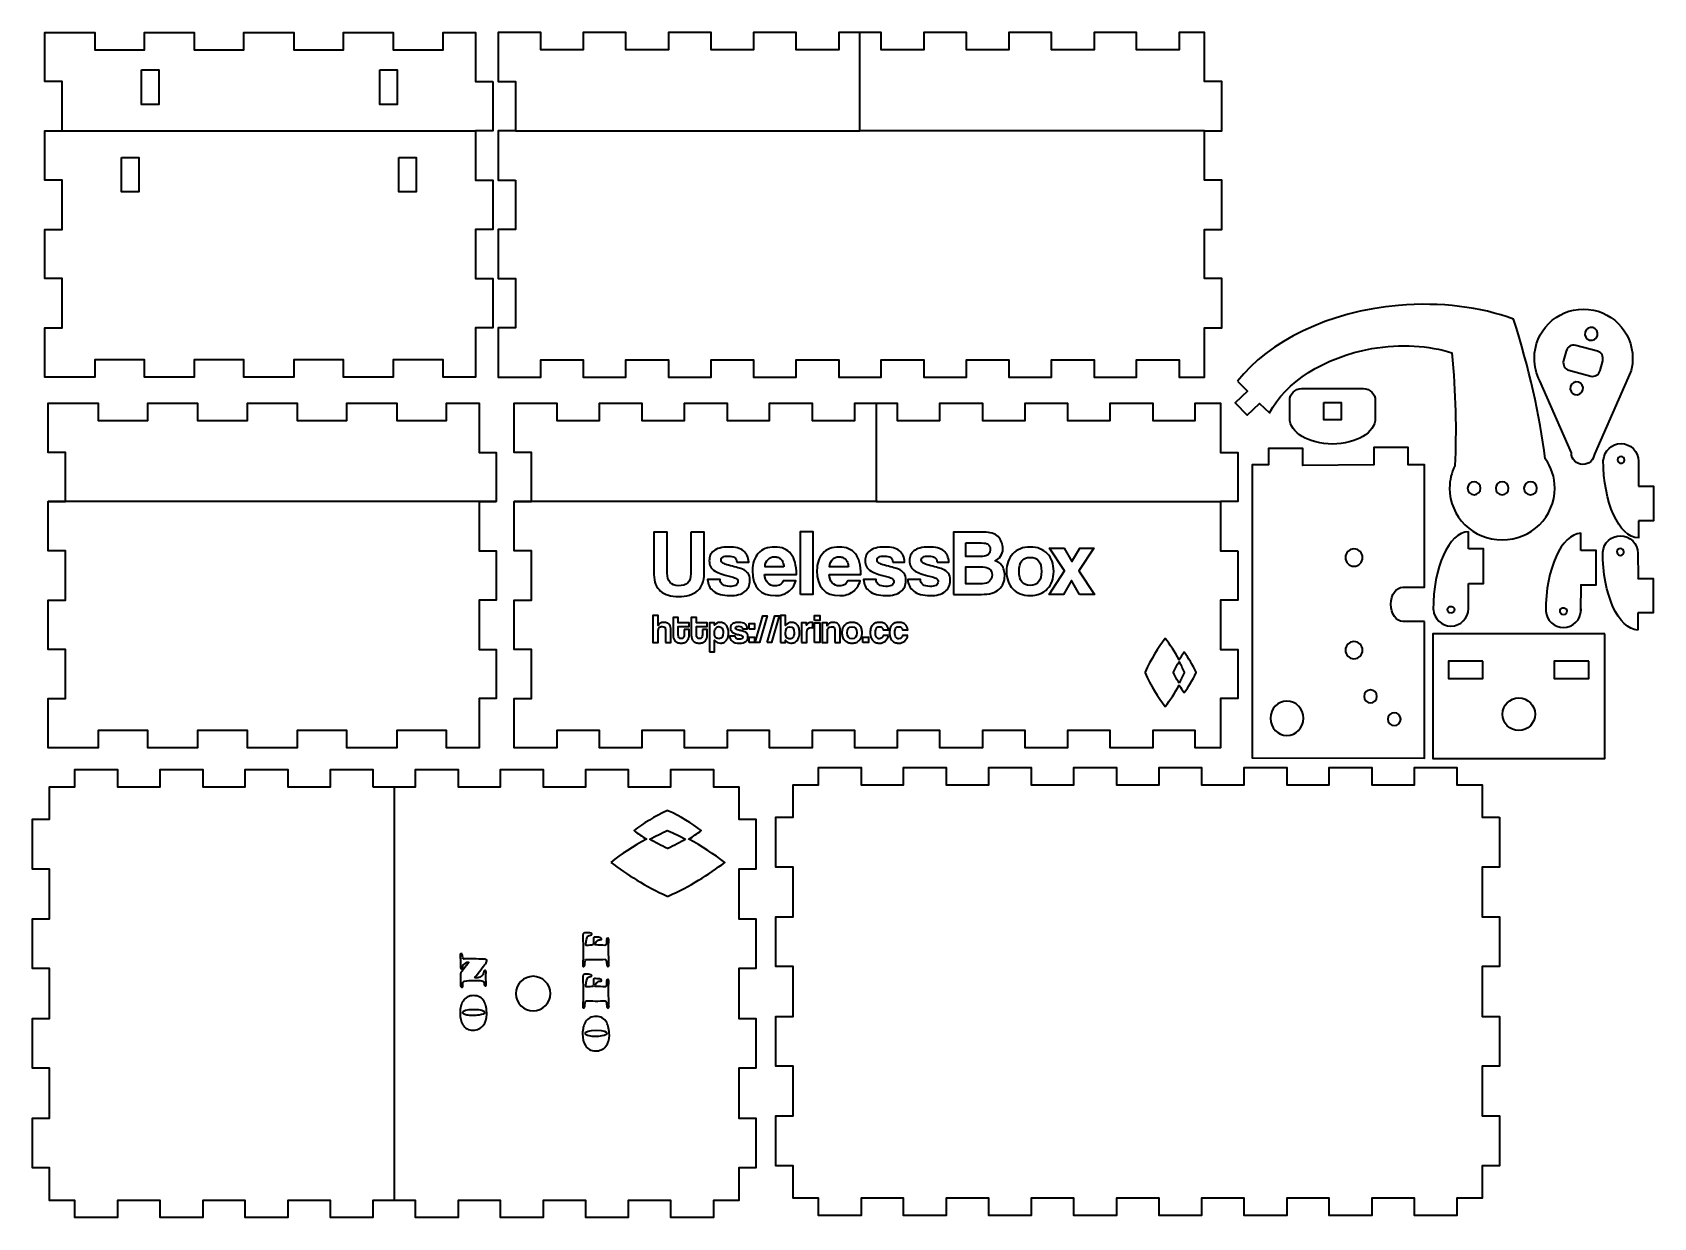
# Model space of a CAD drawing. Header units: inches. Extents: x -69 to 230, y -252 to -34.
import ezdxf

# ---------------------------------------------------------------- set-up
doc = ezdxf.new("R2010")
doc.units = ezdxf.units.IN
doc.header["$MEASUREMENT"] = 0
doc.layers.add('Camada 1', color=7, linetype='Continuous')
doc.layers.add('Corte', color=7, linetype='Continuous')

# ---------------------------------------------------------------- blocks, each defined once
blk = doc.blocks.new('block 2')
at = {"layer": 'Camada 1', "color": 142, "lineweight": 35, "true_color": 0x00a0c6}
for points in [[(72.49, -137.15), (72.49, -125.53), (74.74, -125.53), (74.74, -137.15), (72.49, -137.15)], [(123.9, -137.15), (122.42, -134.59), (120.96, -137.15), (118.27, -137.15), (121.12, -132.81), (118.35, -128.64), (121.07, -128.64), (122.5, -131.11), (123.95, -128.64), (126.56, -128.64), (123.75, -132.81), (126.65, -137.15), (123.9, -137.15)], [(62.98, -143.53), (62.98, -142.53), (64, -142.53), (64, -143.53), (62.98, -143.53)], [(64.1, -146.04), (65.51, -141.12), (66.32, -141.12), (64.89, -146.04), (64.1, -146.04)], [(66.32, -146.04), (67.73, -141.12), (68.54, -141.12), (67.12, -146.04), (66.32, -146.04)], [(75.06, -141.96), (75.06, -141.06), (76.02, -141.06), (76.02, -141.96), (75.06, -141.96)], [(75.06, -146.04), (75.06, -142.39), (76.02, -142.39), (76.02, -146.04), (75.06, -146.04)], [(62.98, -146.04), (62.98, -145.04), (64, -145.04), (64, -146.04), (62.98, -146.04)], [(83.98, -146.04), (83.98, -145.04), (85.01, -145.04), (85.01, -146.04), (83.98, -146.04)]]:
    blk.add_lwpolyline(points, dxfattribs=at)
for points, knots in [([(52.25, -125.67), (52.25, -125.67), (54.71, -125.67), (54.71, -125.67), (54.71, -125.67), (54.71, -133.33), (54.71, -133.33), (54.71, -134.72), (54.3, -135.77), (53.48, -136.48), (52.66, -137.19), (51.5, -137.55), (49.99, -137.55), (48.59, -137.55), (47.49, -137.21), (46.68, -136.54), (45.87, -135.87), (45.46, -134.85), (45.46, -133.47), (45.46, -133.47), (45.46, -125.67), (45.46, -125.67), (45.46, -125.67), (47.9, -125.67), (47.9, -125.67), (47.9, -125.67), (47.9, -133.24), (47.9, -133.24), (47.9, -133.96), (48.08, -134.52), (48.43, -134.93), (48.79, -135.35), (49.3, -135.56), (49.95, -135.56), (51.49, -135.56), (52.25, -134.81), (52.25, -133.33), (52.25, -133.33), (52.25, -125.67), (52.25, -125.67)], [0, 0, 0, 0, 1, 1, 1, 2, 2, 2, 3, 3, 3, 4, 4, 4, 5, 5, 5, 6, 6, 6, 7, 7, 7, 8, 8, 8, 9, 9, 9, 10, 10, 10, 11, 11, 11, 12, 12, 12, 13, 13, 13, 13]), ([(60.76, -131.22), (60.7, -130.8), (60.55, -130.51), (60.31, -130.35), (60.07, -130.18), (59.69, -130.09), (59.17, -130.09), (58.74, -130.09), (58.41, -130.15), (58.18, -130.26), (57.95, -130.37), (57.84, -130.55), (57.84, -130.8), (57.84, -131.06), (57.95, -131.25), (58.18, -131.38), (58.41, -131.52), (58.76, -131.65), (59.22, -131.77), (59.7, -131.91), (60.16, -132.03), (60.6, -132.14), (61.04, -132.25), (61.43, -132.37), (61.76, -132.5), (62.21, -132.68), (62.56, -132.93), (62.8, -133.25), (63.04, -133.57), (63.16, -134), (63.16, -134.55), (63.16, -135.44), (62.85, -136.13), (62.22, -136.63), (61.59, -137.12), (60.67, -137.37), (59.44, -137.37), (58.13, -137.37), (57.12, -137.1), (56.43, -136.54), (55.73, -135.99), (55.37, -135.28), (55.35, -134.42), (55.35, -134.42), (57.66, -134.42), (57.66, -134.42), (57.66, -134.82), (57.82, -135.13), (58.13, -135.35), (58.44, -135.57), (58.87, -135.68), (59.43, -135.68), (59.83, -135.68), (60.18, -135.61), (60.48, -135.48), (60.78, -135.35), (60.93, -135.12), (60.93, -134.8), (60.93, -134.5), (60.8, -134.28), (60.52, -134.16), (60.25, -134.03), (59.93, -133.92), (59.57, -133.83), (58.85, -133.66), (58.27, -133.5), (57.84, -133.36), (57.4, -133.22), (57.03, -133.06), (56.73, -132.86), (56.33, -132.61), (56.05, -132.32), (55.89, -132), (55.74, -131.67), (55.66, -131.32), (55.66, -130.94), (55.66, -130.58), (55.72, -130.25), (55.85, -129.94), (55.98, -129.63), (56.18, -129.36), (56.47, -129.14), (56.76, -128.91), (57.13, -128.74), (57.59, -128.61), (58.04, -128.48), (58.59, -128.42), (59.24, -128.42), (60.47, -128.42), (61.38, -128.65), (61.96, -129.13), (62.54, -129.6), (62.86, -130.3), (62.92, -131.22), (62.92, -131.22), (60.76, -131.22), (60.76, -131.22)], [0, 0, 0, 0, 1, 1, 1, 2, 2, 2, 3, 3, 3, 4, 4, 4, 5, 5, 5, 6, 6, 6, 7, 7, 7, 8, 8, 8, 9, 9, 9, 10, 10, 10, 11, 11, 11, 12, 12, 12, 13, 13, 13, 14, 14, 14, 15, 15, 15, 16, 16, 16, 17, 17, 17, 18, 18, 18, 19, 19, 19, 20, 20, 20, 21, 21, 21, 22, 22, 22, 23, 23, 23, 24, 24, 24, 25, 25, 25, 26, 26, 26, 27, 27, 27, 28, 28, 28, 29, 29, 29, 30, 30, 30, 31, 31, 31, 32, 32, 32, 32]), ([(65.86, -133.48), (65.89, -134.13), (66.08, -134.64), (66.42, -135.02), (66.76, -135.4), (67.21, -135.59), (67.76, -135.59), (68.13, -135.59), (68.45, -135.51), (68.73, -135.34), (69.02, -135.17), (69.2, -134.94), (69.28, -134.64), (69.28, -134.64), (71.6, -134.64), (71.6, -134.64), (71.33, -135.52), (70.87, -136.19), (70.21, -136.66), (69.56, -137.14), (68.77, -137.37), (67.86, -137.37), (65.03, -137.37), (63.61, -135.83), (63.61, -132.74), (63.61, -132.08), (63.7, -131.49), (63.89, -130.96), (64.07, -130.43), (64.34, -129.97), (64.69, -129.59), (65.04, -129.21), (65.47, -128.92), (65.98, -128.72), (66.48, -128.52), (67.07, -128.42), (67.72, -128.42), (69.04, -128.42), (70.03, -128.84), (70.71, -129.68), (71.38, -130.52), (71.72, -131.79), (71.72, -133.48), (71.72, -133.48), (65.86, -133.48), (65.86, -133.48)], [0, 0, 0, 0, 1, 1, 1, 2, 2, 2, 3, 3, 3, 4, 4, 4, 5, 5, 5, 6, 6, 6, 7, 7, 7, 8, 8, 8, 9, 9, 9, 10, 10, 10, 11, 11, 11, 12, 12, 12, 13, 13, 13, 14, 14, 14, 15, 15, 15, 15]), ([(77.75, -133.48), (77.78, -134.13), (77.97, -134.64), (78.31, -135.02), (78.65, -135.4), (79.1, -135.59), (79.65, -135.59), (80.02, -135.59), (80.34, -135.51), (80.63, -135.34), (80.91, -135.17), (81.09, -134.94), (81.17, -134.64), (81.17, -134.64), (83.49, -134.64), (83.49, -134.64), (83.22, -135.52), (82.76, -136.19), (82.11, -136.66), (81.45, -137.14), (80.66, -137.37), (79.75, -137.37), (76.92, -137.37), (75.5, -135.83), (75.5, -132.74), (75.5, -132.08), (75.59, -131.49), (75.78, -130.96), (75.96, -130.43), (76.23, -129.97), (76.58, -129.59), (76.93, -129.21), (77.36, -128.92), (77.87, -128.72), (78.38, -128.52), (78.96, -128.42), (79.62, -128.42), (80.93, -128.42), (81.92, -128.84), (82.6, -129.68), (83.27, -130.52), (83.61, -131.79), (83.61, -133.48), (83.61, -133.48), (77.75, -133.48), (77.75, -133.48)], [0, 0, 0, 0, 1, 1, 1, 2, 2, 2, 3, 3, 3, 4, 4, 4, 5, 5, 5, 6, 6, 6, 7, 7, 7, 8, 8, 8, 9, 9, 9, 10, 10, 10, 11, 11, 11, 12, 12, 12, 13, 13, 13, 14, 14, 14, 15, 15, 15, 15]), ([(89.5, -131.22), (89.45, -130.8), (89.3, -130.51), (89.05, -130.35), (88.81, -130.18), (88.43, -130.09), (87.91, -130.09), (87.49, -130.09), (87.16, -130.15), (86.93, -130.26), (86.7, -130.37), (86.58, -130.55), (86.58, -130.8), (86.58, -131.06), (86.7, -131.25), (86.93, -131.38), (87.16, -131.52), (87.5, -131.65), (87.97, -131.77), (88.45, -131.91), (88.91, -132.03), (89.35, -132.14), (89.79, -132.25), (90.17, -132.37), (90.51, -132.5), (90.96, -132.68), (91.3, -132.93), (91.54, -133.25), (91.79, -133.57), (91.91, -134), (91.91, -134.55), (91.91, -135.44), (91.59, -136.13), (90.96, -136.63), (90.34, -137.12), (89.41, -137.37), (88.19, -137.37), (86.88, -137.37), (85.87, -137.1), (85.17, -136.54), (84.48, -135.99), (84.12, -135.28), (84.09, -134.42), (84.09, -134.42), (86.41, -134.42), (86.41, -134.42), (86.41, -134.82), (86.57, -135.13), (86.88, -135.35), (87.19, -135.57), (87.62, -135.68), (88.17, -135.68), (88.58, -135.68), (88.93, -135.61), (89.23, -135.48), (89.53, -135.35), (89.68, -135.12), (89.68, -134.8), (89.68, -134.5), (89.54, -134.28), (89.27, -134.16), (89, -134.03), (88.68, -133.92), (88.31, -133.83), (87.6, -133.66), (87.02, -133.5), (86.58, -133.36), (86.14, -133.22), (85.78, -133.06), (85.48, -132.86), (85.07, -132.61), (84.79, -132.32), (84.64, -132), (84.48, -131.67), (84.4, -131.32), (84.4, -130.94), (84.4, -130.58), (84.47, -130.25), (84.59, -129.94), (84.72, -129.63), (84.93, -129.36), (85.22, -129.14), (85.5, -128.91), (85.88, -128.74), (86.33, -128.61), (86.79, -128.48), (87.34, -128.42), (87.98, -128.42), (89.22, -128.42), (90.12, -128.65), (90.71, -129.13), (91.29, -129.6), (91.61, -130.3), (91.66, -131.22), (91.66, -131.22), (89.5, -131.22), (89.5, -131.22)], [0, 0, 0, 0, 1, 1, 1, 2, 2, 2, 3, 3, 3, 4, 4, 4, 5, 5, 5, 6, 6, 6, 7, 7, 7, 8, 8, 8, 9, 9, 9, 10, 10, 10, 11, 11, 11, 12, 12, 12, 13, 13, 13, 14, 14, 14, 15, 15, 15, 16, 16, 16, 17, 17, 17, 18, 18, 18, 19, 19, 19, 20, 20, 20, 21, 21, 21, 22, 22, 22, 23, 23, 23, 24, 24, 24, 25, 25, 25, 26, 26, 26, 27, 27, 27, 28, 28, 28, 29, 29, 29, 30, 30, 30, 31, 31, 31, 32, 32, 32, 32]), ([(97.66, -131.22), (97.6, -130.8), (97.46, -130.51), (97.21, -130.35), (96.97, -130.18), (96.59, -130.09), (96.07, -130.09), (95.65, -130.09), (95.32, -130.15), (95.09, -130.26), (94.86, -130.37), (94.74, -130.55), (94.74, -130.8), (94.74, -131.06), (94.86, -131.25), (95.09, -131.38), (95.32, -131.52), (95.66, -131.65), (96.12, -131.77), (96.61, -131.91), (97.07, -132.03), (97.51, -132.14), (97.94, -132.25), (98.33, -132.37), (98.66, -132.5), (99.11, -132.68), (99.46, -132.93), (99.7, -133.25), (99.94, -133.57), (100.07, -134), (100.07, -134.55), (100.07, -135.44), (99.75, -136.13), (99.12, -136.63), (98.49, -137.12), (97.57, -137.37), (96.35, -137.37), (95.03, -137.37), (94.03, -137.1), (93.33, -136.54), (92.63, -135.99), (92.27, -135.28), (92.25, -134.42), (92.25, -134.42), (94.57, -134.42), (94.57, -134.42), (94.57, -134.82), (94.72, -135.13), (95.03, -135.35), (95.35, -135.57), (95.78, -135.68), (96.33, -135.68), (96.73, -135.68), (97.09, -135.61), (97.39, -135.48), (97.69, -135.35), (97.84, -135.12), (97.84, -134.8), (97.84, -134.5), (97.7, -134.28), (97.43, -134.16), (97.16, -134.03), (96.84, -133.92), (96.47, -133.83), (95.75, -133.66), (95.18, -133.5), (94.74, -133.36), (94.3, -133.22), (93.93, -133.06), (93.63, -132.86), (93.23, -132.61), (92.95, -132.32), (92.8, -132), (92.64, -131.67), (92.56, -131.32), (92.56, -130.94), (92.56, -130.58), (92.63, -130.25), (92.75, -129.94), (92.88, -129.63), (93.09, -129.36), (93.38, -129.14), (93.66, -128.91), (94.04, -128.74), (94.49, -128.61), (94.95, -128.48), (95.5, -128.42), (96.14, -128.42), (97.37, -128.42), (98.28, -128.65), (98.86, -129.13), (99.45, -129.6), (99.77, -130.3), (99.82, -131.22), (99.82, -131.22), (97.66, -131.22), (97.66, -131.22)], [0, 0, 0, 0, 1, 1, 1, 2, 2, 2, 3, 3, 3, 4, 4, 4, 5, 5, 5, 6, 6, 6, 7, 7, 7, 8, 8, 8, 9, 9, 9, 10, 10, 10, 11, 11, 11, 12, 12, 12, 13, 13, 13, 14, 14, 14, 15, 15, 15, 16, 16, 16, 17, 17, 17, 18, 18, 18, 19, 19, 19, 20, 20, 20, 21, 21, 21, 22, 22, 22, 23, 23, 23, 24, 24, 24, 25, 25, 25, 26, 26, 26, 27, 27, 27, 28, 28, 28, 29, 29, 29, 30, 30, 30, 31, 31, 31, 32, 32, 32, 32]), ([(100.65, -137.15), (100.65, -137.15), (100.65, -125.67), (100.65, -125.67), (100.65, -125.67), (106.3, -125.67), (106.3, -125.67), (107.43, -125.67), (108.29, -125.95), (108.88, -126.51), (109.47, -127.07), (109.76, -127.83), (109.76, -128.8), (109.76, -129.29), (109.63, -129.73), (109.36, -130.12), (109.1, -130.51), (108.77, -130.78), (108.36, -130.94), (108.6, -131.03), (108.83, -131.15), (109.04, -131.3), (109.26, -131.44), (109.44, -131.62), (109.6, -131.85), (109.75, -132.07), (109.88, -132.34), (109.97, -132.64), (110.06, -132.95), (110.11, -133.31), (110.11, -133.72), (110.11, -134.77), (109.76, -135.61), (109.05, -136.22), (108.35, -136.84), (107.27, -137.15), (105.82, -137.15), (105.82, -137.15), (100.65, -137.15), (100.65, -137.15)], [0, 0, 0, 0, 1, 1, 1, 2, 2, 2, 3, 3, 3, 4, 4, 4, 5, 5, 5, 6, 6, 6, 7, 7, 7, 8, 8, 8, 9, 9, 9, 10, 10, 10, 11, 11, 11, 12, 12, 12, 13, 13, 13, 13]), ([(102.97, -127.66), (102.97, -127.66), (102.97, -130.15), (102.97, -130.15), (102.97, -130.15), (105.99, -130.15), (105.99, -130.15), (106.96, -130.15), (107.45, -129.73), (107.45, -128.9), (107.45, -128.46), (107.32, -128.15), (107.07, -127.95), (106.83, -127.76), (106.42, -127.66), (105.86, -127.66), (105.86, -127.66), (102.97, -127.66), (102.97, -127.66)], [0, 0, 0, 0, 1, 1, 1, 2, 2, 2, 3, 3, 3, 4, 4, 4, 5, 5, 5, 6, 6, 6, 6]), ([(114.81, -137.37), (114.12, -137.37), (113.5, -137.26), (112.96, -137.04), (112.42, -136.83), (111.96, -136.52), (111.59, -136.13), (111.21, -135.74), (110.93, -135.26), (110.73, -134.71), (110.53, -134.16), (110.44, -133.55), (110.44, -132.9), (110.44, -132.23), (110.54, -131.62), (110.74, -131.06), (110.94, -130.51), (111.23, -130.04), (111.61, -129.65), (111.99, -129.25), (112.45, -128.95), (112.99, -128.74), (113.52, -128.52), (114.13, -128.42), (114.81, -128.42), (115.48, -128.42), (116.08, -128.52), (116.61, -128.74), (117.14, -128.95), (117.59, -129.25), (117.96, -129.64), (118.34, -130.02), (118.63, -130.49), (118.83, -131.05), (119.03, -131.6), (119.13, -132.22), (119.13, -132.9), (119.13, -133.58), (119.03, -134.19), (118.83, -134.74), (118.63, -135.28), (118.34, -135.75), (117.96, -136.15), (117.59, -136.54), (117.13, -136.84), (116.6, -137.05), (116.06, -137.27), (115.47, -137.37), (114.81, -137.37)], [0, 0, 0, 0, 1, 1, 1, 2, 2, 2, 3, 3, 3, 4, 4, 4, 5, 5, 5, 6, 6, 6, 7, 7, 7, 8, 8, 8, 9, 9, 9, 10, 10, 10, 11, 11, 11, 12, 12, 12, 13, 13, 13, 14, 14, 14, 15, 15, 15, 16, 16, 16, 16]), ([(69.4, -132.07), (69.39, -131.75), (69.33, -131.48), (69.24, -131.24), (69.14, -131.01), (69.01, -130.81), (68.85, -130.66), (68.69, -130.5), (68.5, -130.39), (68.29, -130.31), (68.09, -130.24), (67.87, -130.2), (67.65, -130.2), (67.21, -130.2), (66.82, -130.36), (66.49, -130.69), (66.16, -131.02), (65.97, -131.48), (65.93, -132.07), (65.93, -132.07), (69.4, -132.07), (69.4, -132.07)], [0, 0, 0, 0, 1, 1, 1, 2, 2, 2, 3, 3, 3, 4, 4, 4, 5, 5, 5, 6, 6, 6, 7, 7, 7, 7]), ([(81.29, -132.07), (81.28, -131.75), (81.23, -131.48), (81.13, -131.24), (81.03, -131.01), (80.9, -130.81), (80.74, -130.66), (80.58, -130.5), (80.39, -130.39), (80.19, -130.31), (79.98, -130.24), (79.77, -130.2), (79.55, -130.2), (79.1, -130.2), (78.71, -130.36), (78.38, -130.69), (78.05, -131.02), (77.86, -131.48), (77.82, -132.07), (77.82, -132.07), (81.29, -132.07), (81.29, -132.07)], [0, 0, 0, 0, 1, 1, 1, 2, 2, 2, 3, 3, 3, 4, 4, 4, 5, 5, 5, 6, 6, 6, 7, 7, 7, 7]), ([(114.81, -135.49), (116.18, -135.49), (116.87, -134.62), (116.87, -132.9), (116.87, -131.18), (116.18, -130.32), (114.81, -130.32), (113.44, -130.32), (112.75, -131.18), (112.75, -132.9), (112.75, -134.62), (113.44, -135.49), (114.81, -135.49)], [0, 0, 0, 0, 1, 1, 1, 2, 2, 2, 3, 3, 3, 4, 4, 4, 4]), ([(106.01, -135.19), (106.56, -135.19), (107, -135.04), (107.31, -134.73), (107.62, -134.42), (107.77, -134.02), (107.77, -133.55), (107.77, -133.05), (107.62, -132.68), (107.32, -132.45), (107.01, -132.22), (106.59, -132.1), (106.05, -132.1), (106.05, -132.1), (102.97, -132.1), (102.97, -132.1), (102.97, -132.1), (102.97, -135.19), (102.97, -135.19), (102.97, -135.19), (106.01, -135.19), (106.01, -135.19)], [0, 0, 0, 0, 1, 1, 1, 2, 2, 2, 3, 3, 3, 4, 4, 4, 5, 5, 5, 6, 6, 6, 7, 7, 7, 7]), ([(47.59, -146.04), (47.59, -146.04), (47.59, -143.78), (47.59, -143.78), (47.59, -143.5), (47.54, -143.31), (47.44, -143.21), (47.35, -143.11), (47.19, -143.06), (46.97, -143.06), (46.85, -143.06), (46.74, -143.08), (46.65, -143.13), (46.55, -143.18), (46.47, -143.24), (46.41, -143.32), (46.35, -143.4), (46.3, -143.5), (46.27, -143.6), (46.23, -143.71), (46.22, -143.83), (46.22, -143.95), (46.22, -143.95), (46.22, -146.04), (46.22, -146.04), (46.22, -146.04), (45.25, -146.04), (45.25, -146.04), (45.25, -146.04), (45.25, -141.06), (45.25, -141.06), (45.25, -141.06), (46.22, -141.06), (46.22, -141.06), (46.22, -141.06), (46.22, -142.87), (46.22, -142.87), (46.25, -142.79), (46.31, -142.71), (46.38, -142.64), (46.45, -142.57), (46.53, -142.51), (46.63, -142.46), (46.72, -142.41), (46.82, -142.37), (46.94, -142.34), (47.05, -142.31), (47.17, -142.3), (47.29, -142.3), (47.67, -142.3), (47.97, -142.4), (48.21, -142.6), (48.44, -142.81), (48.56, -143.09), (48.56, -143.46), (48.56, -143.46), (48.56, -146.04), (48.56, -146.04), (48.56, -146.04), (47.59, -146.04), (47.59, -146.04)], [0, 0, 0, 0, 1, 1, 1, 2, 2, 2, 3, 3, 3, 4, 4, 4, 5, 5, 5, 6, 6, 6, 7, 7, 7, 8, 8, 8, 9, 9, 9, 10, 10, 10, 11, 11, 11, 12, 12, 12, 13, 13, 13, 14, 14, 14, 15, 15, 15, 16, 16, 16, 17, 17, 17, 18, 18, 18, 19, 19, 19, 20, 20, 20, 20]), ([(51.05, -143.64), (51.05, -143.64), (51.94, -143.64), (51.94, -143.64), (51.94, -143.64), (51.94, -144.67), (51.94, -144.67), (51.94, -144.87), (51.92, -145.05), (51.86, -145.23), (51.8, -145.4), (51.71, -145.56), (51.59, -145.69), (51.47, -145.83), (51.32, -145.94), (51.13, -146.02), (50.95, -146.09), (50.73, -146.13), (50.47, -146.13), (50.2, -146.13), (49.98, -146.09), (49.79, -146.02), (49.6, -145.94), (49.45, -145.83), (49.33, -145.7), (49.2, -145.56), (49.12, -145.41), (49.06, -145.23), (49.01, -145.05), (48.98, -144.86), (48.98, -144.67), (48.98, -144.67), (48.98, -141.41), (48.98, -141.41), (48.98, -141.41), (49.93, -141.41), (49.93, -141.41), (49.93, -141.41), (49.93, -142.39), (49.93, -142.39), (49.93, -142.39), (51.94, -142.39), (51.94, -142.39), (51.94, -142.39), (51.94, -143.07), (51.94, -143.07), (51.94, -143.07), (49.93, -143.07), (49.93, -143.07), (49.93, -143.07), (49.93, -144.57), (49.93, -144.57), (49.93, -144.8), (49.97, -144.98), (50.06, -145.11), (50.15, -145.23), (50.29, -145.3), (50.48, -145.3), (50.68, -145.3), (50.82, -145.24), (50.91, -145.11), (51, -144.99), (51.05, -144.81), (51.05, -144.59), (51.05, -144.59), (51.05, -143.64), (51.05, -143.64)], [0, 0, 0, 0, 1, 1, 1, 2, 2, 2, 3, 3, 3, 4, 4, 4, 5, 5, 5, 6, 6, 6, 7, 7, 7, 8, 8, 8, 9, 9, 9, 10, 10, 10, 11, 11, 11, 12, 12, 12, 13, 13, 13, 14, 14, 14, 15, 15, 15, 16, 16, 16, 17, 17, 17, 18, 18, 18, 19, 19, 19, 20, 20, 20, 21, 21, 21, 22, 22, 22, 22]), ([(54.4, -143.64), (54.4, -143.64), (55.3, -143.64), (55.3, -143.64), (55.3, -143.64), (55.3, -144.67), (55.3, -144.67), (55.3, -144.87), (55.27, -145.05), (55.22, -145.23), (55.16, -145.4), (55.07, -145.56), (54.95, -145.69), (54.83, -145.83), (54.67, -145.94), (54.49, -146.02), (54.3, -146.09), (54.08, -146.13), (53.83, -146.13), (53.56, -146.13), (53.33, -146.09), (53.14, -146.02), (52.96, -145.94), (52.8, -145.83), (52.68, -145.7), (52.56, -145.56), (52.47, -145.41), (52.42, -145.23), (52.36, -145.05), (52.34, -144.86), (52.34, -144.67), (52.34, -144.67), (52.34, -141.41), (52.34, -141.41), (52.34, -141.41), (53.29, -141.41), (53.29, -141.41), (53.29, -141.41), (53.29, -142.39), (53.29, -142.39), (53.29, -142.39), (55.3, -142.39), (55.3, -142.39), (55.3, -142.39), (55.3, -143.07), (55.3, -143.07), (55.3, -143.07), (53.29, -143.07), (53.29, -143.07), (53.29, -143.07), (53.29, -144.57), (53.29, -144.57), (53.29, -144.8), (53.33, -144.98), (53.41, -145.11), (53.5, -145.23), (53.64, -145.3), (53.84, -145.3), (54.03, -145.3), (54.18, -145.24), (54.27, -145.11), (54.36, -144.99), (54.4, -144.81), (54.4, -144.59), (54.4, -144.59), (54.4, -143.64), (54.4, -143.64)], [0, 0, 0, 0, 1, 1, 1, 2, 2, 2, 3, 3, 3, 4, 4, 4, 5, 5, 5, 6, 6, 6, 7, 7, 7, 8, 8, 8, 9, 9, 9, 10, 10, 10, 11, 11, 11, 12, 12, 12, 13, 13, 13, 14, 14, 14, 15, 15, 15, 16, 16, 16, 17, 17, 17, 18, 18, 18, 19, 19, 19, 20, 20, 20, 21, 21, 21, 22, 22, 22, 22]), ([(55.69, -147.76), (55.69, -147.76), (55.69, -142.39), (55.69, -142.39), (55.69, -142.39), (56.62, -142.39), (56.62, -142.39), (56.62, -142.39), (56.63, -142.84), (56.63, -142.84), (56.85, -142.48), (57.19, -142.3), (57.64, -142.3), (57.87, -142.3), (58.08, -142.34), (58.27, -142.43), (58.47, -142.52), (58.64, -142.65), (58.77, -142.82), (58.91, -142.98), (59.02, -143.19), (59.1, -143.43), (59.18, -143.67), (59.22, -143.95), (59.22, -144.25), (59.22, -144.53), (59.19, -144.78), (59.12, -145.01), (59.05, -145.24), (58.95, -145.44), (58.83, -145.61), (58.7, -145.78), (58.54, -145.91), (58.36, -146), (58.17, -146.09), (57.96, -146.13), (57.72, -146.13), (57.27, -146.13), (56.91, -145.94), (56.64, -145.56), (56.64, -145.56), (56.64, -147.76), (56.64, -147.76), (56.64, -147.76), (55.69, -147.76), (55.69, -147.76)], [0, 0, 0, 0, 1, 1, 1, 2, 2, 2, 3, 3, 3, 4, 4, 4, 5, 5, 5, 6, 6, 6, 7, 7, 7, 8, 8, 8, 9, 9, 9, 10, 10, 10, 11, 11, 11, 12, 12, 12, 13, 13, 13, 14, 14, 14, 15, 15, 15, 15]), ([(57.41, -145.31), (57.96, -145.31), (58.24, -144.94), (58.24, -144.19), (58.24, -143.86), (58.16, -143.59), (58.01, -143.39), (57.86, -143.18), (57.66, -143.08), (57.42, -143.08), (57.19, -143.08), (56.99, -143.18), (56.84, -143.37), (56.68, -143.56), (56.6, -143.82), (56.6, -144.13), (56.6, -144.92), (56.87, -145.31), (57.41, -145.31)], [0, 0, 0, 0, 1, 1, 1, 2, 2, 2, 3, 3, 3, 4, 4, 4, 5, 5, 5, 6, 6, 6, 6]), ([(61.76, -143.5), (61.74, -143.32), (61.67, -143.19), (61.57, -143.12), (61.46, -143.05), (61.3, -143.02), (61.08, -143.02), (60.9, -143.02), (60.76, -143.04), (60.66, -143.09), (60.56, -143.13), (60.51, -143.21), (60.51, -143.32), (60.51, -143.43), (60.56, -143.51), (60.66, -143.57), (60.76, -143.62), (60.9, -143.68), (61.1, -143.73), (61.31, -143.79), (61.51, -143.85), (61.69, -143.89), (61.88, -143.94), (62.05, -143.99), (62.19, -144.04), (62.38, -144.12), (62.53, -144.23), (62.63, -144.37), (62.74, -144.5), (62.79, -144.69), (62.79, -144.93), (62.79, -145.31), (62.66, -145.6), (62.39, -145.82), (62.12, -146.03), (61.72, -146.13), (61.2, -146.13), (60.63, -146.13), (60.2, -146.02), (59.9, -145.78), (59.61, -145.54), (59.45, -145.24), (59.44, -144.87), (59.44, -144.87), (60.43, -144.87), (60.43, -144.87), (60.43, -145.04), (60.5, -145.17), (60.63, -145.27), (60.77, -145.36), (60.95, -145.41), (61.19, -145.41), (61.36, -145.41), (61.51, -145.38), (61.64, -145.32), (61.77, -145.27), (61.83, -145.17), (61.83, -145.03), (61.83, -144.9), (61.78, -144.81), (61.66, -144.76), (61.54, -144.7), (61.41, -144.65), (61.25, -144.62), (60.94, -144.54), (60.7, -144.47), (60.51, -144.42), (60.32, -144.36), (60.16, -144.28), (60.03, -144.2), (59.86, -144.09), (59.74, -143.97), (59.67, -143.83), (59.61, -143.69), (59.57, -143.54), (59.57, -143.38), (59.57, -143.23), (59.6, -143.08), (59.66, -142.95), (59.71, -142.82), (59.8, -142.7), (59.92, -142.6), (60.05, -142.51), (60.21, -142.43), (60.4, -142.38), (60.6, -142.32), (60.83, -142.3), (61.11, -142.3), (61.64, -142.3), (62.03, -142.4), (62.28, -142.6), (62.52, -142.8), (62.66, -143.1), (62.69, -143.5), (62.69, -143.5), (61.76, -143.5), (61.76, -143.5)], [0, 0, 0, 0, 1, 1, 1, 2, 2, 2, 3, 3, 3, 4, 4, 4, 5, 5, 5, 6, 6, 6, 7, 7, 7, 8, 8, 8, 9, 9, 9, 10, 10, 10, 11, 11, 11, 12, 12, 12, 13, 13, 13, 14, 14, 14, 15, 15, 15, 16, 16, 16, 17, 17, 17, 18, 18, 18, 19, 19, 19, 20, 20, 20, 21, 21, 21, 22, 22, 22, 23, 23, 23, 24, 24, 24, 25, 25, 25, 26, 26, 26, 27, 27, 27, 28, 28, 28, 29, 29, 29, 30, 30, 30, 31, 31, 31, 32, 32, 32, 32]), ([(68.78, -146.04), (68.78, -146.04), (68.78, -141.06), (68.78, -141.06), (68.78, -141.06), (69.72, -141.06), (69.72, -141.06), (69.72, -141.06), (69.72, -142.87), (69.72, -142.87), (70, -142.49), (70.36, -142.3), (70.81, -142.3), (71.04, -142.3), (71.25, -142.34), (71.44, -142.43), (71.62, -142.53), (71.78, -142.65), (71.91, -142.82), (72.04, -142.99), (72.14, -143.19), (72.2, -143.42), (72.27, -143.65), (72.3, -143.9), (72.3, -144.18), (72.3, -144.48), (72.26, -144.76), (72.18, -145), (72.1, -145.24), (72, -145.45), (71.86, -145.62), (71.72, -145.78), (71.55, -145.91), (71.36, -146), (71.16, -146.09), (70.95, -146.13), (70.72, -146.13), (70.27, -146.13), (69.93, -145.95), (69.71, -145.59), (69.71, -145.59), (69.7, -146.04), (69.7, -146.04), (69.7, -146.04), (68.78, -146.04), (68.78, -146.04)], [0, 0, 0, 0, 1, 1, 1, 2, 2, 2, 3, 3, 3, 4, 4, 4, 5, 5, 5, 6, 6, 6, 7, 7, 7, 8, 8, 8, 9, 9, 9, 10, 10, 10, 11, 11, 11, 12, 12, 12, 13, 13, 13, 14, 14, 14, 15, 15, 15, 15]), ([(70.5, -145.35), (70.74, -145.35), (70.94, -145.25), (71.09, -145.04), (71.25, -144.84), (71.32, -144.57), (71.32, -144.24), (71.32, -143.49), (71.05, -143.12), (70.49, -143.12), (69.96, -143.12), (69.69, -143.51), (69.69, -144.3), (69.69, -144.62), (69.76, -144.87), (69.92, -145.06), (70.08, -145.25), (70.27, -145.35), (70.5, -145.35)], [0, 0, 0, 0, 1, 1, 1, 2, 2, 2, 3, 3, 3, 4, 4, 4, 5, 5, 5, 6, 6, 6, 6]), ([(72.66, -146.04), (72.66, -146.04), (72.66, -142.39), (72.66, -142.39), (72.66, -142.39), (73.56, -142.39), (73.56, -142.39), (73.56, -142.39), (73.56, -142.83), (73.56, -142.83), (73.64, -142.71), (73.72, -142.61), (73.81, -142.54), (73.9, -142.47), (73.98, -142.42), (74.08, -142.38), (74.17, -142.34), (74.26, -142.32), (74.35, -142.31), (74.45, -142.3), (74.54, -142.3), (74.64, -142.3), (74.64, -142.3), (74.77, -142.3), (74.77, -142.3), (74.77, -142.3), (74.77, -143.28), (74.77, -143.28), (74.68, -143.27), (74.59, -143.26), (74.5, -143.26), (73.91, -143.26), (73.62, -143.55), (73.62, -144.14), (73.62, -144.14), (73.62, -146.04), (73.62, -146.04), (73.62, -146.04), (72.66, -146.04), (72.66, -146.04)], [0, 0, 0, 0, 1, 1, 1, 2, 2, 2, 3, 3, 3, 4, 4, 4, 5, 5, 5, 6, 6, 6, 7, 7, 7, 8, 8, 8, 9, 9, 9, 10, 10, 10, 11, 11, 11, 12, 12, 12, 13, 13, 13, 13]), ([(78.79, -146.04), (78.79, -146.04), (78.79, -143.83), (78.79, -143.83), (78.79, -143.55), (78.74, -143.36), (78.65, -143.26), (78.56, -143.16), (78.4, -143.11), (78.17, -143.11), (77.67, -143.11), (77.42, -143.39), (77.42, -143.95), (77.42, -143.95), (77.42, -146.04), (77.42, -146.04), (77.42, -146.04), (76.46, -146.04), (76.46, -146.04), (76.46, -146.04), (76.46, -142.39), (76.46, -142.39), (76.46, -142.39), (77.38, -142.39), (77.38, -142.39), (77.38, -142.39), (77.38, -142.93), (77.38, -142.93), (77.49, -142.72), (77.64, -142.56), (77.83, -142.46), (78.02, -142.35), (78.26, -142.3), (78.55, -142.3), (78.73, -142.3), (78.89, -142.32), (79.04, -142.37), (79.18, -142.43), (79.31, -142.5), (79.42, -142.61), (79.52, -142.71), (79.61, -142.84), (79.67, -142.99), (79.73, -143.14), (79.76, -143.31), (79.76, -143.51), (79.76, -143.51), (79.76, -146.04), (79.76, -146.04), (79.76, -146.04), (78.79, -146.04), (78.79, -146.04)], [0, 0, 0, 0, 1, 1, 1, 2, 2, 2, 3, 3, 3, 4, 4, 4, 5, 5, 5, 6, 6, 6, 7, 7, 7, 8, 8, 8, 9, 9, 9, 10, 10, 10, 11, 11, 11, 12, 12, 12, 13, 13, 13, 14, 14, 14, 15, 15, 15, 16, 16, 16, 17, 17, 17, 17]), ([(81.98, -146.13), (81.68, -146.13), (81.42, -146.09), (81.18, -145.99), (80.95, -145.9), (80.76, -145.77), (80.6, -145.6), (80.43, -145.43), (80.31, -145.23), (80.23, -144.99), (80.14, -144.76), (80.1, -144.5), (80.1, -144.22), (80.1, -143.93), (80.15, -143.67), (80.23, -143.43), (80.32, -143.19), (80.44, -142.99), (80.61, -142.82), (80.77, -142.65), (80.97, -142.53), (81.2, -142.43), (81.43, -142.34), (81.69, -142.3), (81.98, -142.3), (82.26, -142.3), (82.52, -142.34), (82.75, -142.43), (82.97, -142.53), (83.17, -142.65), (83.33, -142.82), (83.49, -142.98), (83.61, -143.19), (83.7, -143.42), (83.79, -143.66), (83.83, -143.92), (83.83, -144.22), (83.83, -144.51), (83.79, -144.77), (83.7, -145), (83.61, -145.24), (83.49, -145.44), (83.33, -145.61), (83.17, -145.78), (82.97, -145.91), (82.74, -146), (82.51, -146.09), (82.26, -146.13), (81.98, -146.13)], [0, 0, 0, 0, 1, 1, 1, 2, 2, 2, 3, 3, 3, 4, 4, 4, 5, 5, 5, 6, 6, 6, 7, 7, 7, 8, 8, 8, 9, 9, 9, 10, 10, 10, 11, 11, 11, 12, 12, 12, 13, 13, 13, 14, 14, 14, 15, 15, 15, 16, 16, 16, 16]), ([(81.98, -145.33), (82.56, -145.33), (82.86, -144.96), (82.86, -144.22), (82.86, -143.48), (82.56, -143.11), (81.98, -143.11), (81.39, -143.11), (81.1, -143.48), (81.1, -144.22), (81.1, -144.96), (81.39, -145.33), (81.98, -145.33)], [0, 0, 0, 0, 1, 1, 1, 2, 2, 2, 3, 3, 3, 4, 4, 4, 4]), ([(88.67, -144.72), (88.64, -144.93), (88.58, -145.12), (88.49, -145.3), (88.39, -145.47), (88.27, -145.62), (88.12, -145.74), (87.97, -145.86), (87.8, -145.96), (87.61, -146.03), (87.42, -146.1), (87.21, -146.13), (86.99, -146.13), (86.74, -146.13), (86.52, -146.09), (86.31, -146.01), (86.11, -145.93), (85.93, -145.81), (85.78, -145.64), (85.64, -145.48), (85.52, -145.27), (85.44, -145.03), (85.36, -144.78), (85.32, -144.5), (85.32, -144.17), (85.32, -143.84), (85.36, -143.56), (85.44, -143.33), (85.52, -143.09), (85.64, -142.9), (85.78, -142.74), (85.93, -142.59), (86.11, -142.48), (86.32, -142.41), (86.53, -142.33), (86.76, -142.3), (87.02, -142.3), (87.26, -142.3), (87.47, -142.33), (87.67, -142.39), (87.86, -142.46), (88.04, -142.55), (88.18, -142.67), (88.33, -142.8), (88.44, -142.95), (88.53, -143.12), (88.61, -143.29), (88.66, -143.48), (88.67, -143.7), (88.67, -143.7), (87.7, -143.7), (87.7, -143.7), (87.68, -143.51), (87.6, -143.36), (87.48, -143.26), (87.35, -143.15), (87.2, -143.1), (87.01, -143.1), (86.91, -143.1), (86.81, -143.11), (86.73, -143.15), (86.64, -143.18), (86.56, -143.24), (86.49, -143.32), (86.43, -143.4), (86.37, -143.51), (86.33, -143.65), (86.29, -143.78), (86.27, -143.95), (86.27, -144.15), (86.27, -144.55), (86.34, -144.85), (86.49, -145.04), (86.63, -145.23), (86.8, -145.33), (86.98, -145.33), (87.17, -145.33), (87.33, -145.27), (87.47, -145.17), (87.6, -145.07), (87.68, -144.92), (87.7, -144.72), (87.7, -144.72), (88.67, -144.72), (88.67, -144.72)], [0, 0, 0, 0, 1, 1, 1, 2, 2, 2, 3, 3, 3, 4, 4, 4, 5, 5, 5, 6, 6, 6, 7, 7, 7, 8, 8, 8, 9, 9, 9, 10, 10, 10, 11, 11, 11, 12, 12, 12, 13, 13, 13, 14, 14, 14, 15, 15, 15, 16, 16, 16, 17, 17, 17, 18, 18, 18, 19, 19, 19, 20, 20, 20, 21, 21, 21, 22, 22, 22, 23, 23, 23, 24, 24, 24, 25, 25, 25, 26, 26, 26, 27, 27, 27, 28, 28, 28, 28]), ([(92.23, -144.72), (92.2, -144.93), (92.14, -145.12), (92.05, -145.3), (91.95, -145.47), (91.83, -145.62), (91.68, -145.74), (91.53, -145.86), (91.36, -145.96), (91.17, -146.03), (90.98, -146.1), (90.78, -146.13), (90.56, -146.13), (90.31, -146.13), (90.08, -146.09), (89.88, -146.01), (89.67, -145.93), (89.5, -145.81), (89.35, -145.64), (89.2, -145.48), (89.08, -145.27), (89, -145.03), (88.92, -144.78), (88.88, -144.5), (88.88, -144.17), (88.88, -143.84), (88.92, -143.56), (89, -143.33), (89.08, -143.09), (89.2, -142.9), (89.35, -142.74), (89.5, -142.59), (89.67, -142.48), (89.88, -142.41), (90.09, -142.33), (90.33, -142.3), (90.58, -142.3), (90.82, -142.3), (91.04, -142.33), (91.23, -142.39), (91.43, -142.46), (91.6, -142.55), (91.74, -142.67), (91.89, -142.8), (92, -142.95), (92.09, -143.12), (92.17, -143.29), (92.22, -143.48), (92.24, -143.7), (92.24, -143.7), (91.27, -143.7), (91.27, -143.7), (91.24, -143.51), (91.17, -143.36), (91.04, -143.26), (90.91, -143.15), (90.76, -143.1), (90.58, -143.1), (90.47, -143.1), (90.38, -143.11), (90.29, -143.15), (90.2, -143.18), (90.12, -143.24), (90.06, -143.32), (89.99, -143.4), (89.94, -143.51), (89.9, -143.65), (89.86, -143.78), (89.84, -143.95), (89.84, -144.15), (89.84, -144.55), (89.91, -144.85), (90.05, -145.04), (90.19, -145.23), (90.36, -145.33), (90.55, -145.33), (90.74, -145.33), (90.9, -145.27), (91.03, -145.17), (91.16, -145.07), (91.24, -144.92), (91.26, -144.72), (91.26, -144.72), (92.23, -144.72), (92.23, -144.72)], [0, 0, 0, 0, 1, 1, 1, 2, 2, 2, 3, 3, 3, 4, 4, 4, 5, 5, 5, 6, 6, 6, 7, 7, 7, 8, 8, 8, 9, 9, 9, 10, 10, 10, 11, 11, 11, 12, 12, 12, 13, 13, 13, 14, 14, 14, 15, 15, 15, 16, 16, 16, 17, 17, 17, 18, 18, 18, 19, 19, 19, 20, 20, 20, 21, 21, 21, 22, 22, 22, 23, 23, 23, 24, 24, 24, 25, 25, 25, 26, 26, 26, 27, 27, 27, 28, 28, 28, 28])]:
    blk.add_open_spline(points, degree=3, knots=knots, dxfattribs=at)

msp = doc.modelspace()

# ---------------------------------------------------------------- linework, layer by layer
at = {"layer": 'Camada 1', "color": 7, "lineweight": 35, "true_color": 0xffffff}
for points in [[(15.77, -42.67), (15.77, -51.75), (12.59, -51.75), (12.59, -60.82), (15.77, -60.82), (15.77, -69.89), (12.59, -69.89), (12.59, -78.96), (15.77, -78.96), (15.77, -88.03), (12.59, -88.03), (12.59, -97.1), (6.59, -97.1), (6.59, -93.93), (-2.58, -93.93), (-2.58, -97.1), (-11.75, -97.1), (-11.75, -93.93), (-20.92, -93.93), (-20.92, -97.1), (-30.1, -97.1), (-30.1, -93.93), (-39.27, -93.93), (-39.27, -97.1), (-48.44, -97.1), (-48.44, -93.93), (-57.61, -93.93), (-57.61, -97.1), (-66.78, -97.1), (-66.78, -88.03), (-63.61, -88.03), (-63.61, -78.96), (-66.78, -78.96), (-66.78, -69.89), (-63.61, -69.89), (-63.61, -60.82), (-66.78, -60.82), (-66.78, -51.75), (-63.61, -51.75), (-63.61, -42.67), (-66.78, -42.67), (-66.78, -33.6), (-57.61, -33.6), (-57.61, -36.78), (-48.44, -36.78), (-48.44, -33.6), (-39.27, -33.6), (-39.27, -36.78), (-30.1, -36.78), (-30.1, -33.6), (-20.92, -33.6), (-20.92, -36.78), (-11.75, -36.78), (-11.75, -33.6), (-2.58, -33.6), (-2.58, -36.78), (6.59, -36.78), (6.59, -33.6), (12.59, -33.6), (12.59, -42.67), (15.77, -42.67)], [(19.93, -60.82), (19.93, -69.89), (16.76, -69.89), (16.76, -78.96), (19.93, -78.96), (19.93, -88.03), (16.76, -88.03), (16.76, -97.1), (24.6, -97.1), (24.6, -93.93), (32.44, -93.93), (32.44, -97.1), (40.29, -97.1), (40.29, -93.93), (48.13, -93.93), (48.13, -97.1), (55.98, -97.1), (55.98, -93.93), (63.82, -93.93), (63.82, -97.1), (71.67, -97.1), (71.67, -93.93), (79.51, -93.93), (79.51, -97.1), (87.35, -97.1), (87.35, -93.93), (95.2, -93.93), (95.2, -97.1), (103.04, -97.1), (103.04, -93.93), (110.89, -93.93), (110.89, -97.1), (118.73, -97.1), (118.73, -93.93), (126.58, -93.93), (126.58, -97.1), (134.42, -97.1), (134.42, -93.93), (142.26, -93.93), (142.26, -97.1), (146.93, -97.1), (146.93, -88.03), (150.11, -88.03), (150.11, -78.96), (146.93, -78.96), (146.93, -69.89), (150.11, -69.89), (150.11, -60.82), (146.93, -60.82), (146.93, -51.75), (150.11, -51.75), (150.11, -42.67), (146.93, -42.67), (146.93, -33.6), (142.26, -33.6), (142.26, -36.78), (134.42, -36.78), (134.42, -33.6), (126.58, -33.6), (126.58, -36.78), (118.73, -36.78), (118.73, -33.6), (110.89, -33.6), (110.89, -36.78), (103.04, -36.78), (103.04, -33.6), (95.2, -33.6), (95.2, -36.78), (87.35, -36.78), (87.35, -33.6), (79.51, -33.6), (79.51, -36.78), (71.67, -36.78), (71.67, -33.6), (63.82, -33.6), (63.82, -36.78), (55.98, -36.78), (55.98, -33.6), (48.13, -33.6), (48.13, -36.78), (40.29, -36.78), (40.29, -33.6), (32.44, -33.6), (32.44, -36.78), (24.6, -36.78), (24.6, -33.6), (16.76, -33.6), (16.76, -42.67), (19.93, -42.67), (19.93, -51.75), (16.76, -51.75), (16.76, -60.82), (19.93, -60.82)], [(146.93, -51.75), (83.43, -51.75), (83.43, -33.6)], [(-48.96, -40.51), (-45.78, -40.51), (-45.78, -46.86), (-48.96, -46.86), (-48.96, -40.51)], [(-5.06, -40.51), (-1.89, -40.51), (-1.89, -46.86), (-5.06, -46.86), (-5.06, -40.51)], [(-63.61, -51.75), (12.59, -51.75)], [(-52.64, -56.63), (-49.47, -56.63), (-49.47, -62.98), (-52.64, -62.98), (-52.64, -56.63)], [(-1.55, -56.63), (1.62, -56.63), (1.62, -62.98), (-1.55, -62.98), (-1.55, -56.63)], [(153.06, -129.13), (153.06, -138.21), (149.89, -138.21), (149.89, -147.28), (153.06, -147.28), (153.06, -156.35), (149.89, -156.35), (149.89, -165.42), (145.22, -165.42), (145.22, -162.24), (137.38, -162.24), (137.38, -165.42), (129.53, -165.42), (129.53, -162.24), (121.69, -162.24), (121.69, -165.42), (113.85, -165.42), (113.85, -162.24), (106, -162.24), (106, -165.42), (98.16, -165.42), (98.16, -162.24), (90.31, -162.24), (90.31, -165.42), (82.47, -165.42), (82.47, -162.24), (74.62, -162.24), (74.62, -165.42), (66.78, -165.42), (66.78, -162.24), (58.94, -162.24), (58.94, -165.42), (51.09, -165.42), (51.09, -162.24), (43.25, -162.24), (43.25, -165.42), (35.4, -165.42), (35.4, -162.24), (27.56, -162.24), (27.56, -165.42), (19.71, -165.42), (19.71, -156.35), (22.89, -156.35), (22.89, -147.28), (19.71, -147.28), (19.71, -138.21), (22.89, -138.21), (22.89, -129.13), (19.71, -129.13), (19.71, -120.06), (22.89, -120.06), (22.89, -110.99), (19.71, -110.99), (19.71, -101.92), (27.56, -101.92), (27.56, -105.09), (35.4, -105.09), (35.4, -101.92), (43.25, -101.92), (43.25, -105.09), (51.09, -105.09), (51.09, -101.92), (58.94, -101.92), (58.94, -105.09), (66.78, -105.09), (66.78, -101.92), (74.62, -101.92), (74.62, -105.09), (82.47, -105.09), (82.47, -101.92), (90.31, -101.92), (90.31, -105.09), (98.16, -105.09), (98.16, -101.92), (106, -101.92), (106, -105.09), (113.85, -105.09), (113.85, -101.92), (121.69, -101.92), (121.69, -105.09), (129.53, -105.09), (129.53, -101.92), (137.38, -101.92), (137.38, -105.09), (145.22, -105.09), (145.22, -101.92), (149.89, -101.92), (149.89, -110.99), (153.06, -110.99), (153.06, -120.06), (149.89, -120.06), (149.89, -129.13), (153.06, -129.13)], [(86.39, -101.92), (86.39, -120.06)], [(168.93, -101.79), (172.11, -101.79), (172.11, -104.96), (168.93, -104.96), (168.93, -101.79)], [(226.92, -112.36), (226.94, -117.22)], [(226.9, -117.22), (226.9, -117.22), (229.69, -117.22), (229.69, -123.57), (226.9, -123.57)], [(19.71, -119.99), (86.67, -119.99)], [(22.89, -120.06), (19.71, -120.06)], [(226.9, -123.57), (226.9, -126.78)], [(195.56, -128.78), (195.56, -125.56)], [(216.3, -129.04), (216.3, -125.83)], [(195.56, -135.12), (195.56, -135.13), (198.35, -135.13), (198.35, -128.78), (195.56, -128.78)], [(216.3, -135.39), (216.3, -135.39), (219.09, -135.39), (219.09, -129.04), (216.3, -129.04)], [(226.81, -129.33), (226.83, -134.2)], [(226.8, -134.2), (226.8, -134.19), (229.59, -134.19), (229.59, -140.54), (226.8, -140.54)], [(195.57, -139.99), (195.59, -135.12)], [(216.31, -140.25), (216.33, -135.39)], [(226.8, -140.54), (226.8, -143.76)], [(220.73, -144.39), (188.98, -144.39), (188.98, -167.37), (220.73, -167.37), (220.73, -144.39)], [(198.23, -149.47), (191.88, -149.47), (191.88, -152.63), (198.23, -152.63), (198.23, -149.47)], [(217.76, -149.47), (211.37, -149.47), (211.37, -152.67), (217.76, -152.67), (217.76, -149.47)], [(-6.33, -172.6), (1.51, -172.6), (1.51, -169.42), (9.36, -169.42), (9.36, -172.6), (17.2, -172.6), (17.2, -169.42), (25.05, -169.42), (25.05, -172.6), (32.89, -172.6), (32.89, -169.42), (40.73, -169.42), (40.73, -172.6), (48.58, -172.6), (48.58, -169.42), (56.42, -169.42), (56.42, -172.6), (61.09, -172.6), (61.09, -178.59), (64.26, -178.59), (64.26, -187.77), (61.09, -187.77), (61.09, -196.94), (64.26, -196.94), (64.26, -206.11), (61.09, -206.11), (61.09, -215.28), (64.26, -215.28), (64.26, -224.46), (61.09, -224.46), (61.09, -233.63), (64.26, -233.63), (64.26, -242.8), (61.09, -242.8), (61.09, -248.8), (56.42, -248.8), (56.42, -251.97), (48.58, -251.97), (48.58, -248.8), (40.73, -248.8), (40.73, -251.97), (32.89, -251.97), (32.89, -248.8), (25.05, -248.8), (25.05, -251.97), (17.2, -251.97), (17.2, -248.8), (9.36, -248.8), (9.36, -251.97), (1.51, -251.97), (1.51, -248.8), (-6.33, -248.8), (-6.33, -251.97), (-14.18, -251.97), (-14.18, -248.8), (-22.02, -248.8), (-22.02, -251.97), (-29.86, -251.97), (-29.86, -248.8), (-37.71, -248.8), (-37.71, -251.97), (-45.55, -251.97), (-45.55, -248.8), (-53.4, -248.8), (-53.4, -251.97), (-61.24, -251.97), (-61.24, -248.8), (-65.91, -248.8), (-65.91, -242.8), (-69.09, -242.8), (-69.09, -233.63), (-65.91, -233.63), (-65.91, -224.46), (-69.09, -224.46), (-69.09, -215.28), (-65.91, -215.28), (-65.91, -206.11), (-69.09, -206.11), (-69.09, -196.94), (-65.91, -196.94), (-65.91, -187.77), (-69.09, -187.77), (-69.09, -178.59), (-65.91, -178.59), (-65.91, -172.6), (-61.24, -172.6), (-61.24, -169.42), (-53.4, -169.42), (-53.4, -172.6), (-45.55, -172.6), (-45.55, -169.42), (-37.71, -169.42), (-37.71, -172.6), (-29.86, -172.6), (-29.86, -169.42), (-22.02, -169.42), (-22.02, -172.6), (-14.18, -172.6), (-14.18, -169.42), (-6.33, -169.42), (-6.33, -172.6)], [(201.3, -178.22), (201.3, -187.39), (198.12, -187.39), (198.12, -196.56), (201.3, -196.56), (201.3, -205.73), (198.12, -205.73), (198.12, -214.91), (201.3, -214.91), (201.3, -224.08), (198.12, -224.08), (198.12, -233.25), (201.3, -233.25), (201.3, -242.42), (198.12, -242.42), (198.12, -248.42), (193.46, -248.42), (193.46, -251.6), (185.61, -251.6), (185.61, -248.42), (177.77, -248.42), (177.77, -251.6), (169.92, -251.6), (169.92, -248.42), (162.08, -248.42), (162.08, -251.6), (154.24, -251.6), (154.24, -248.42), (146.39, -248.42), (146.39, -251.6), (138.55, -251.6), (138.55, -248.42), (130.71, -248.42), (130.71, -251.6), (122.86, -251.6), (122.86, -248.42), (115.01, -248.42), (115.01, -251.6), (107.17, -251.6), (107.17, -248.42), (99.33, -248.42), (99.33, -251.6), (91.48, -251.6), (91.48, -248.42), (83.64, -248.42), (83.64, -251.6), (75.8, -251.6), (75.8, -248.42), (71.12, -248.42), (71.12, -242.42), (67.95, -242.42), (67.95, -233.25), (71.12, -233.25), (71.12, -224.08), (67.95, -224.08), (67.95, -214.91), (71.12, -214.91), (71.12, -205.73), (67.95, -205.73), (67.95, -196.56), (71.12, -196.56), (71.12, -187.39), (67.95, -187.39), (67.95, -178.22), (71.12, -178.22), (71.12, -172.22), (75.8, -172.22), (75.8, -169.05), (83.64, -169.05), (83.64, -172.22), (91.48, -172.22), (91.48, -169.05), (99.33, -169.05), (99.33, -172.22), (107.17, -172.22), (107.17, -169.05), (115.01, -169.05), (115.01, -172.22), (122.86, -172.22), (122.86, -169.05), (130.71, -169.05), (130.71, -172.22), (138.55, -172.22), (138.55, -169.05), (146.39, -169.05), (146.39, -172.22), (154.24, -172.22), (154.24, -169.05), (162.08, -169.05), (162.08, -172.22), (169.92, -172.22), (169.92, -169.05), (177.77, -169.05), (177.77, -172.22), (185.61, -172.22), (185.61, -169.05), (193.46, -169.05), (193.46, -172.22), (198.12, -172.22), (198.12, -178.22), (201.3, -178.22)], [(-2.41, -172.56), (-2.41, -248.76)]]:
    msp.add_lwpolyline(points, dxfattribs=at)
at = {"layer": 'Camada 1', "color": 186, "lineweight": 35, "true_color": 0x12007c}
for points in [[(19.93, -51.75), (83.43, -51.75)], [(86.39, -120.06), (149.89, -120.06)]]:
    msp.add_lwpolyline(points, dxfattribs=at)
at = {"layer": 'Camada 1', "color": 142, "lineweight": 35, "true_color": 0x00a0c6}
msp.add_lwpolyline([(-66.16, -119.99), (16.39, -119.99)], dxfattribs=at)
at = {"layer": 'Camada 1', "color": 7, "lineweight": 35, "true_color": 0xffffff}
for points, knots in [([(153.04, -97.85), (158.7, -90.56), (169.7, -85.04), (182.71, -83.91), (190.47, -83.23), (197.79, -84.2), (203.89, -86.41), (203.89, -86.41), (203.88, -86.41), (203.88, -86.41), (206.76, -95.42), (208.71, -104.15), (209.74, -112.14), (210.84, -113.68), (211.48, -115.56), (211.48, -117.58), (211.48, -122.84), (207.14, -127.11), (201.79, -127.11), (196.44, -127.11), (192.1, -122.84), (192.1, -117.58), (192.1, -116.11), (192.44, -114.7), (193.06, -113.45), (193.39, -107.02), (193.23, -100), (192.51, -92.63), (188.27, -91.28), (183.13, -90.93), (177.78, -91.87), (168.9, -93.44), (161.8, -98.14), (158.91, -103.68), (158.91, -103.68), (157.06, -101.96), (157.06, -101.96), (157.06, -101.96), (154.81, -104.15), (154.81, -104.15), (154.81, -104.15), (152.59, -101.88), (152.59, -101.88), (152.59, -101.88), (154.85, -99.68), (154.85, -99.68), (154.85, -99.68), (153.04, -97.85), (153.04, -97.85)], [0, 0, 0, 0, 1, 1, 1, 2, 2, 2, 3, 3, 3, 4, 4, 4, 5, 5, 5, 6, 6, 6, 7, 7, 7, 8, 8, 8, 9, 9, 9, 10, 10, 10, 11, 11, 11, 12, 12, 12, 13, 13, 13, 14, 14, 14, 15, 15, 15, 16, 16, 16, 16]), ([(214.54, -111.07), (214.54, -112.24), (215.49, -113.2), (216.67, -113.2), (217.77, -113.2), (218.68, -112.36), (218.79, -111.28), (218.79, -111.28), (218.79, -111.3), (218.79, -111.3), (218.79, -111.3), (225.47, -96.22), (225.47, -96.22), (225.71, -95.4), (225.84, -94.54), (225.84, -93.64), (225.84, -88.64), (221.78, -84.58), (216.78, -84.58), (211.78, -84.58), (207.72, -88.64), (207.72, -93.64), (207.72, -95.13), (208.08, -96.53), (208.71, -97.77), (208.71, -97.77), (214.54, -111.08), (214.54, -111.08), (214.54, -111.08), (214.54, -111.07), (214.54, -111.07)], [0, 0, 0, 0, 1, 1, 1, 2, 2, 2, 3, 3, 3, 4, 4, 4, 5, 5, 5, 6, 6, 6, 7, 7, 7, 8, 8, 8, 9, 9, 9, 10, 10, 10, 10]), ([(217.06, -88.83), (217.23, -88.19), (217.88, -87.81), (218.52, -87.98), (219.15, -88.15), (219.53, -88.81), (219.36, -89.44), (219.19, -90.08), (218.54, -90.45), (217.9, -90.28), (217.27, -90.11), (216.89, -89.46), (217.06, -88.83)], [0, 0, 0, 0, 1, 1, 1, 2, 2, 2, 3, 3, 3, 4, 4, 4, 4]), ([(213.11, -94.06), (213.11, -94.06), (213.58, -92.33), (213.58, -92.33), (213.79, -91.54), (214.58, -91.06), (215.34, -91.26), (215.34, -91.26), (219.33, -92.33), (219.33, -92.33), (220.09, -92.53), (220.53, -93.34), (220.32, -94.13), (220.32, -94.13), (219.86, -95.87), (219.86, -95.87), (219.65, -96.65), (218.86, -97.13), (218.1, -96.93), (218.1, -96.93), (214.1, -95.86), (214.1, -95.86), (213.35, -95.66), (212.9, -94.85), (213.11, -94.06)], [0, 0, 0, 0, 1, 1, 1, 2, 2, 2, 3, 3, 3, 4, 4, 4, 5, 5, 5, 6, 6, 6, 7, 7, 7, 8, 8, 8, 8]), ([(214.37, -98.86), (214.54, -98.22), (215.19, -97.85), (215.83, -98.02), (216.46, -98.19), (216.84, -98.84), (216.67, -99.47), (216.5, -100.11), (215.85, -100.49), (215.21, -100.32), (214.58, -100.15), (214.2, -99.49), (214.37, -98.86)], [0, 0, 0, 0, 1, 1, 1, 2, 2, 2, 3, 3, 3, 4, 4, 4, 4]), ([(162.63, -104.71), (162.63, -107.32), (166.17, -109.44), (170.52, -109.44), (174.88, -109.44), (178.41, -107.32), (178.41, -104.71), (178.41, -104.71), (178.41, -101.43), (178.41, -101.43), (178.41, -100.23), (177.43, -99.24), (176.22, -99.24), (176.22, -99.24), (164.82, -99.24), (164.82, -99.24), (163.62, -99.24), (162.63, -100.23), (162.63, -101.43), (162.63, -101.43), (162.63, -104.71), (162.63, -104.71)], [0, 0, 0, 0, 1, 1, 1, 2, 2, 2, 3, 3, 3, 4, 4, 4, 5, 5, 5, 6, 6, 6, 7, 7, 7, 7]), ([(13.22, -120.06), (13.22, -120.06), (16.39, -120.06), (16.39, -120.06), (16.39, -120.06), (13.22, -120.06), (13.22, -120.06), (13.22, -120.06), (13.22, -129.13), (13.22, -129.13), (13.22, -129.13), (16.39, -129.13), (16.39, -129.13), (16.39, -129.13), (16.39, -138.2), (16.39, -138.2), (16.39, -138.2), (13.22, -138.2), (13.22, -138.2), (13.22, -138.2), (13.22, -147.28), (13.22, -147.28), (13.22, -147.28), (16.39, -147.28), (16.39, -147.28), (16.39, -147.28), (16.39, -156.35), (16.39, -156.35), (16.39, -156.35), (13.22, -156.35), (13.22, -156.35), (13.22, -156.35), (13.22, -165.42), (13.22, -165.42), (13.22, -165.42), (7.22, -165.42), (7.22, -165.42), (7.22, -165.42), (7.22, -162.24), (7.22, -162.24), (7.22, -162.24), (-1.95, -162.24), (-1.95, -162.24), (-1.95, -162.24), (-1.95, -165.42), (-1.95, -165.42), (-1.95, -165.42), (-11.12, -165.42), (-11.12, -165.42), (-11.12, -165.42), (-11.12, -162.24), (-11.12, -162.24), (-11.12, -162.24), (-20.3, -162.24), (-20.3, -162.24), (-20.3, -162.24), (-20.3, -165.42), (-20.3, -165.42), (-20.3, -165.42), (-29.47, -165.42), (-29.47, -165.42), (-29.47, -165.42), (-29.47, -162.24), (-29.47, -162.24), (-29.47, -162.24), (-38.64, -162.24), (-38.64, -162.24), (-38.64, -162.24), (-38.64, -165.42), (-38.64, -165.42), (-38.64, -165.42), (-47.81, -165.42), (-47.81, -165.42), (-47.81, -165.42), (-47.81, -162.24), (-47.81, -162.24), (-47.81, -162.24), (-56.99, -162.24), (-56.99, -162.24), (-56.99, -162.24), (-56.99, -165.42), (-56.99, -165.42), (-56.99, -165.42), (-66.16, -165.42), (-66.16, -165.42), (-66.16, -165.42), (-66.16, -156.35), (-66.16, -156.35), (-66.16, -156.35), (-62.98, -156.35), (-62.98, -156.35), (-62.98, -156.35), (-62.98, -147.28), (-62.98, -147.28), (-62.98, -147.28), (-66.16, -147.28), (-66.16, -147.28), (-66.16, -147.28), (-66.16, -138.2), (-66.16, -138.2), (-66.16, -138.2), (-62.98, -138.2), (-62.98, -138.2), (-62.98, -138.2), (-62.98, -129.13), (-62.98, -129.13), (-62.98, -129.13), (-66.16, -129.13), (-66.16, -129.13), (-66.16, -129.13), (-66.16, -120.06), (-66.16, -120.06), (-66.16, -120.06), (-62.98, -120.06), (-62.98, -120.06), (-62.98, -120.06), (-62.98, -110.99), (-62.98, -110.99), (-62.98, -110.99), (-66.16, -110.99), (-66.16, -110.99), (-66.16, -110.99), (-66.16, -101.92), (-66.16, -101.92), (-66.16, -101.92), (-56.99, -101.92), (-56.99, -101.92), (-56.99, -101.92), (-56.99, -105.09), (-56.99, -105.09), (-56.99, -105.09), (-47.81, -105.09), (-47.81, -105.09), (-47.81, -105.09), (-47.81, -101.92), (-47.81, -101.92), (-47.81, -101.92), (-38.64, -101.92), (-38.64, -101.92), (-38.64, -101.92), (-38.64, -105.09), (-38.64, -105.09), (-38.64, -105.09), (-29.47, -105.09), (-29.47, -105.09), (-29.47, -105.09), (-29.47, -101.92), (-29.47, -101.92), (-29.47, -101.92), (-20.3, -101.92), (-20.3, -101.92), (-20.3, -101.92), (-20.3, -105.09), (-20.3, -105.09), (-20.3, -105.09), (-11.12, -105.09), (-11.12, -105.09), (-11.12, -105.09), (-11.12, -101.92), (-11.12, -101.92), (-11.12, -101.92), (-1.95, -101.92), (-1.95, -101.92), (-1.95, -101.92), (-1.95, -105.09), (-1.95, -105.09), (-1.95, -105.09), (7.22, -105.09), (7.22, -105.09), (7.22, -105.09), (7.22, -101.92), (7.22, -101.92), (7.22, -101.92), (13.22, -101.92), (13.22, -101.92), (13.22, -101.92), (13.22, -110.99), (13.22, -110.99), (13.22, -110.99), (16.39, -110.99), (16.39, -110.99), (16.39, -110.99), (16.39, -120.06), (16.39, -120.06)], [0, 0, 0, 0, 1, 1, 1, 2, 2, 2, 3, 3, 3, 4, 4, 4, 5, 5, 5, 6, 6, 6, 7, 7, 7, 8, 8, 8, 9, 9, 9, 10, 10, 10, 11, 11, 11, 12, 12, 12, 13, 13, 13, 14, 14, 14, 15, 15, 15, 16, 16, 16, 17, 17, 17, 18, 18, 18, 19, 19, 19, 20, 20, 20, 21, 21, 21, 22, 22, 22, 23, 23, 23, 24, 24, 24, 25, 25, 25, 26, 26, 26, 27, 27, 27, 28, 28, 28, 29, 29, 29, 30, 30, 30, 31, 31, 31, 32, 32, 32, 33, 33, 33, 34, 34, 34, 35, 35, 35, 36, 36, 36, 37, 37, 37, 38, 38, 38, 39, 39, 39, 40, 40, 40, 41, 41, 41, 42, 42, 42, 43, 43, 43, 44, 44, 44, 45, 45, 45, 46, 46, 46, 47, 47, 47, 48, 48, 48, 49, 49, 49, 50, 50, 50, 51, 51, 51, 52, 52, 52, 53, 53, 53, 54, 54, 54, 55, 55, 55, 56, 56, 56, 57, 57, 57, 58, 58, 58, 59, 59, 59, 60, 60, 60, 61, 61, 61, 61]), ([(187.47, -142.14), (187.47, -142.14), (187.47, -167.31), (187.47, -167.31), (187.47, -167.31), (155.72, -167.25), (155.72, -167.25), (155.72, -167.25), (155.72, -113.27), (155.72, -113.27), (155.72, -113.27), (158.7, -113.27), (158.7, -113.27), (158.7, -113.27), (158.7, -110.24), (158.7, -110.24), (158.7, -110.24), (165.05, -110.24), (165.05, -110.24), (165.05, -110.24), (165.05, -113.41), (165.05, -113.41), (165.05, -113.41), (178.14, -113.27), (178.14, -113.27), (178.14, -113.27), (178.14, -110.11), (178.14, -110.11), (178.14, -110.11), (184.49, -110.11), (184.49, -110.11), (184.49, -110.11), (184.49, -113.27), (184.49, -113.27), (184.49, -113.27), (187.47, -113.27), (187.47, -113.27), (187.47, -113.27), (187.47, -135.79), (187.47, -135.79), (187.47, -135.79), (183.53, -135.79), (183.53, -135.79), (182.29, -135.79), (181.28, -137.22), (181.28, -138.97), (181.28, -140.72), (182.29, -142.14), (183.53, -142.14), (183.53, -142.14), (187.47, -142.14), (187.47, -142.14)], [0, 0, 0, 0, 1, 1, 1, 2, 2, 2, 3, 3, 3, 4, 4, 4, 5, 5, 5, 6, 6, 6, 7, 7, 7, 8, 8, 8, 9, 9, 9, 10, 10, 10, 11, 11, 11, 12, 12, 12, 13, 13, 13, 14, 14, 14, 15, 15, 15, 16, 16, 16, 17, 17, 17, 17]), ([(220.46, -112.36), (220.58, -110.68), (221.98, -109.37), (223.69, -109.37), (225.48, -109.37), (226.93, -110.82), (226.93, -112.61), (226.93, -112.68), (226.92, -112.75), (226.92, -112.83)], [0, 0, 0, 0, 1, 1, 1, 2, 2, 2, 3, 3, 3, 3]), ([(223.69, -111.72), (224.04, -111.72), (224.32, -112.01), (224.32, -112.36), (224.32, -112.45), (224.3, -112.55), (224.26, -112.63), (224.16, -112.84), (223.94, -112.99), (223.69, -112.99), (223.4, -112.99), (223.16, -112.8), (223.08, -112.54), (223.06, -112.48), (223.05, -112.42), (223.05, -112.36), (223.05, -112.01), (223.34, -111.72), (223.69, -111.72)], [0, 0, 0, 0, 1, 1, 1, 2, 2, 2, 3, 3, 3, 4, 4, 4, 5, 5, 5, 6, 6, 6, 6]), ([(196.61, -118.78), (195.95, -118.78), (195.42, -118.24), (195.42, -117.58), (195.42, -116.93), (195.95, -116.39), (196.61, -116.39), (197.27, -116.39), (197.8, -116.93), (197.8, -117.58), (197.8, -118.24), (197.27, -118.78), (196.61, -118.78)], [0, 0, 0, 0, 1, 1, 1, 2, 2, 2, 3, 3, 3, 4, 4, 4, 4]), ([(201.79, -118.78), (201.13, -118.78), (200.6, -118.24), (200.6, -117.58), (200.6, -116.93), (201.13, -116.39), (201.79, -116.39), (202.45, -116.39), (202.98, -116.93), (202.98, -117.58), (202.98, -118.24), (202.45, -118.78), (201.79, -118.78)], [0, 0, 0, 0, 1, 1, 1, 2, 2, 2, 3, 3, 3, 4, 4, 4, 4]), ([(207, -118.78), (206.34, -118.78), (205.81, -118.24), (205.81, -117.58), (205.81, -116.93), (206.34, -116.39), (207, -116.39), (207.66, -116.39), (208.19, -116.93), (208.19, -117.58), (208.19, -118.24), (207.66, -118.78), (207, -118.78)], [0, 0, 0, 0, 1, 1, 1, 2, 2, 2, 3, 3, 3, 4, 4, 4, 4]), ([(220.35, -129.34), (220.48, -127.66), (221.88, -126.34), (223.58, -126.34), (225.37, -126.34), (226.82, -127.79), (226.82, -129.58), (226.82, -129.66), (226.82, -129.73), (226.82, -129.8)], [0, 0, 0, 0, 1, 1, 1, 2, 2, 2, 3, 3, 3, 3]), ([(174.48, -128.77), (175.36, -128.77), (176.07, -129.48), (176.07, -130.36), (176.07, -131.24), (175.36, -131.95), (174.48, -131.95), (173.6, -131.95), (172.89, -131.24), (172.89, -130.36), (172.89, -129.48), (173.6, -128.77), (174.48, -128.77)], [0, 0, 0, 0, 1, 1, 1, 2, 2, 2, 3, 3, 3, 4, 4, 4, 4]), ([(223.58, -128.7), (223.93, -128.7), (224.22, -128.98), (224.22, -129.33), (224.22, -129.43), (224.2, -129.52), (224.16, -129.61), (224.05, -129.82), (223.84, -129.97), (223.58, -129.97), (223.3, -129.97), (223.06, -129.78), (222.98, -129.52), (222.96, -129.46), (222.95, -129.4), (222.95, -129.33), (222.95, -128.98), (223.23, -128.7), (223.58, -128.7)], [0, 0, 0, 0, 1, 1, 1, 2, 2, 2, 3, 3, 3, 4, 4, 4, 5, 5, 5, 6, 6, 6, 6]), ([(189.11, -139.99), (189.24, -141.66), (190.64, -142.98), (192.34, -142.98), (194.13, -142.98), (195.58, -141.53), (195.58, -139.74), (195.58, -139.66), (195.58, -139.59), (195.58, -139.52)], [0, 0, 0, 0, 1, 1, 1, 2, 2, 2, 3, 3, 3, 3]), ([(192.34, -140.62), (192.69, -140.62), (192.98, -140.34), (192.98, -139.99), (192.98, -139.89), (192.96, -139.8), (192.92, -139.71), (192.81, -139.5), (192.6, -139.35), (192.34, -139.35), (192.06, -139.35), (191.82, -139.54), (191.74, -139.8), (191.72, -139.86), (191.71, -139.92), (191.71, -139.99), (191.71, -140.34), (191.99, -140.62), (192.34, -140.62)], [0, 0, 0, 0, 1, 1, 1, 2, 2, 2, 3, 3, 3, 4, 4, 4, 5, 5, 5, 6, 6, 6, 6]), ([(209.85, -140.25), (209.98, -141.92), (211.38, -143.24), (213.08, -143.24), (214.87, -143.24), (216.32, -141.79), (216.32, -140), (216.32, -139.93), (216.32, -139.86), (216.32, -139.78)], [0, 0, 0, 0, 1, 1, 1, 2, 2, 2, 3, 3, 3, 3]), ([(213.08, -140.89), (213.43, -140.89), (213.72, -140.6), (213.72, -140.25), (213.72, -140.15), (213.7, -140.06), (213.66, -139.98), (213.55, -139.77), (213.34, -139.62), (213.08, -139.62), (212.8, -139.62), (212.56, -139.81), (212.48, -140.07), (212.46, -140.12), (212.45, -140.19), (212.45, -140.25), (212.45, -140.6), (212.73, -140.89), (213.08, -140.89)], [0, 0, 0, 0, 1, 1, 1, 2, 2, 2, 3, 3, 3, 4, 4, 4, 5, 5, 5, 6, 6, 6, 6]), ([(174.48, -145.84), (175.36, -145.84), (176.07, -146.55), (176.07, -147.42), (176.07, -148.3), (175.36, -149.01), (174.48, -149.01), (173.6, -149.01), (172.89, -148.3), (172.89, -147.42), (172.89, -146.55), (173.6, -145.84), (174.48, -145.84)], [0, 0, 0, 0, 1, 1, 1, 2, 2, 2, 3, 3, 3, 4, 4, 4, 4]), ([(178.36, -155.1), (178.82, -155.56), (178.82, -156.31), (178.36, -156.78), (177.89, -157.24), (177.14, -157.24), (176.68, -156.78), (176.21, -156.31), (176.21, -155.56), (176.68, -155.1), (177.14, -154.63), (177.89, -154.63), (178.36, -155.1)], [0, 0, 0, 0, 1, 1, 1, 2, 2, 2, 3, 3, 3, 4, 4, 4, 4]), ([(162.12, -156.8), (163.8, -156.8), (165.17, -158.22), (165.17, -159.97), (165.17, -161.72), (163.8, -163.15), (162.12, -163.15), (160.44, -163.15), (159.08, -161.72), (159.08, -159.97), (159.08, -158.22), (160.44, -156.8), (162.12, -156.8)], [0, 0, 0, 0, 1, 1, 1, 2, 2, 2, 3, 3, 3, 4, 4, 4, 4]), ([(204.86, -156.22), (203.2, -156.22), (201.86, -157.57), (201.86, -159.22), (201.86, -160.88), (203.2, -162.23), (204.86, -162.23), (206.52, -162.23), (207.86, -160.88), (207.86, -159.22), (207.86, -157.57), (206.52, -156.22), (204.86, -156.22)], [0, 0, 0, 0, 1, 1, 1, 2, 2, 2, 3, 3, 3, 4, 4, 4, 4]), ([(182.75, -159.29), (183.21, -159.76), (183.21, -160.51), (182.75, -160.97), (182.28, -161.44), (181.53, -161.44), (181.06, -160.97), (180.6, -160.51), (180.6, -159.76), (181.06, -159.29), (181.53, -158.83), (182.28, -158.83), (182.75, -159.29)], [0, 0, 0, 0, 1, 1, 1, 2, 2, 2, 3, 3, 3, 4, 4, 4, 4]), ([(23.2, -207.52), (24.95, -207.52), (26.37, -208.94), (26.37, -210.7), (26.37, -212.45), (24.95, -213.87), (23.2, -213.87), (21.44, -213.87), (20.02, -212.45), (20.02, -210.7), (20.02, -208.94), (21.44, -207.52), (23.2, -207.52)], [0, 0, 0, 0, 1, 1, 1, 2, 2, 2, 3, 3, 3, 4, 4, 4, 4])]:
    msp.add_open_spline(points, degree=3, knots=knots, dxfattribs=at)
for points in [[(226.9, -126.74), (223.31, -126.6), (220.42, -120.21), (220.42, -112.36)], [(195.56, -125.6), (191.97, -125.74), (189.08, -132.13), (189.08, -139.99)], [(216.3, -125.87), (212.71, -126.01), (209.82, -132.4), (209.82, -140.25)], [(226.8, -143.72), (223.21, -143.58), (220.32, -137.19), (220.32, -129.33)]]:
    msp.add_open_spline(points, degree=3, dxfattribs=at)
at = {"layer": 'Camada 1', "color": 142, "lineweight": 35, "true_color": 0x00a0c6}
for points, knots in [([(32.99, -199.5), (33.05, -199.49), (33.27, -199.5), (33.67, -199.53), (33.88, -199.55), (33.98, -199.62), (33.99, -199.75), (34, -199.87), (33.93, -199.93), (33.79, -199.93), (33.39, -199.94), (33.14, -200.2), (33.04, -200.71), (32.99, -200.98), (32.95, -201.13), (32.95, -201.18), (32.91, -201.39), (32.89, -201.56), (32.88, -201.69), (32.88, -201.77), (32.92, -201.81), (32.99, -201.82), (33.49, -201.82), (33.9, -201.8), (34.21, -201.74), (34.27, -201.73), (34.3, -201.61), (34.3, -201.37), (34.3, -201.12), (34.3, -200.85), (34.3, -200.55), (34.3, -200.43), (34.34, -200.35), (34.42, -200.32), (34.45, -200.31), (34.55, -200.31), (34.71, -200.31), (35.1, -200.31), (35.38, -200.34), (35.57, -200.39), (35.73, -200.44), (35.81, -200.51), (35.81, -200.61), (35.81, -200.7), (35.76, -200.75), (35.65, -200.76), (35.56, -200.76), (35.45, -200.77), (35.31, -200.79), (35.09, -200.89), (34.94, -200.99), (34.86, -201.09), (34.77, -201.22), (34.69, -201.43), (34.64, -201.73), (35.34, -201.76), (35.93, -201.79), (36.43, -201.83), (36.51, -201.83), (36.57, -201.8), (36.62, -201.72), (36.66, -201.65), (36.68, -201.57), (36.69, -201.48), (36.69, -201.13), (36.71, -200.88), (36.73, -200.73), (36.75, -200.55), (36.84, -200.46), (36.98, -200.47), (37.09, -200.47), (37.14, -200.59), (37.13, -200.83), (37.12, -201.28), (37.11, -201.93), (37.09, -202.76), (37.09, -202.89), (37.11, -203.6), (37.15, -204.87), (37.15, -204.9), (37.15, -205.01), (37.16, -205.19), (37.17, -205.35), (37.18, -205.44), (37.18, -205.46), (37.18, -205.53), (37.16, -205.59), (37.12, -205.63), (37.09, -205.67), (37.06, -205.69), (37.04, -205.69), (36.95, -205.68), (36.88, -205.66), (36.85, -205.6), (36.82, -205.56), (36.79, -205.48), (36.78, -205.36), (36.76, -205.2), (36.73, -204.97), (36.69, -204.67), (36.67, -204.49), (36.58, -204.39), (36.45, -204.39), (35.94, -204.41), (35.33, -204.43), (34.62, -204.45), (33.98, -204.41), (33.56, -204.4), (33.35, -204.4), (33.1, -204.4), (32.96, -204.41), (32.92, -204.44), (32.84, -204.48), (32.79, -204.59), (32.76, -204.77), (32.75, -204.93), (32.73, -205.09), (32.72, -205.25), (32.7, -205.42), (32.69, -205.53), (32.68, -205.57), (32.65, -205.66), (32.6, -205.71), (32.52, -205.71), (32.46, -205.71), (32.42, -205.68), (32.38, -205.63), (32.36, -205.59), (32.34, -205.55), (32.34, -205.52), (32.36, -205.16), (32.37, -204.81), (32.39, -204.45), (32.41, -203.74), (32.42, -203.19), (32.42, -202.8), (32.42, -202.69), (32.42, -202.58), (32.42, -202.49), (32.42, -202.49), (32.34, -199.95), (32.34, -199.95), (32.35, -199.74), (32.41, -199.61), (32.54, -199.55), (32.63, -199.51), (32.78, -199.49), (32.99, -199.5)], [0, 0, 0, 0, 1, 1, 1, 2, 2, 2, 3, 3, 3, 4, 4, 4, 5, 5, 5, 6, 6, 6, 7, 7, 7, 8, 8, 8, 9, 9, 9, 10, 10, 10, 11, 11, 11, 12, 12, 12, 13, 13, 13, 14, 14, 14, 15, 15, 15, 16, 16, 16, 17, 17, 17, 18, 18, 18, 19, 19, 19, 20, 20, 20, 21, 21, 21, 22, 22, 22, 23, 23, 23, 24, 24, 24, 25, 25, 25, 26, 26, 26, 27, 27, 27, 28, 28, 28, 29, 29, 29, 30, 30, 30, 31, 31, 31, 32, 32, 32, 33, 33, 33, 34, 34, 34, 35, 35, 35, 36, 36, 36, 37, 37, 37, 38, 38, 38, 39, 39, 39, 40, 40, 40, 41, 41, 41, 42, 42, 42, 43, 43, 43, 44, 44, 44, 45, 45, 45, 46, 46, 46, 47, 47, 47, 48, 48, 48, 49, 49, 49, 49]), ([(32.99, -199.5), (33.05, -199.49), (33.27, -199.5), (33.67, -199.53), (33.88, -199.55), (33.98, -199.62), (33.99, -199.75), (34, -199.87), (33.93, -199.93), (33.79, -199.93), (33.39, -199.94), (33.14, -200.2), (33.04, -200.71), (32.99, -200.98), (32.95, -201.13), (32.95, -201.18), (32.91, -201.39), (32.89, -201.56), (32.88, -201.69), (32.88, -201.77), (32.92, -201.81), (32.99, -201.82), (33.49, -201.82), (33.9, -201.8), (34.21, -201.74), (34.27, -201.73), (34.3, -201.61), (34.3, -201.37), (34.3, -201.12), (34.3, -200.85), (34.3, -200.55), (34.3, -200.43), (34.34, -200.35), (34.42, -200.32), (34.45, -200.31), (34.55, -200.31), (34.71, -200.31), (35.1, -200.31), (35.38, -200.34), (35.57, -200.39), (35.73, -200.44), (35.81, -200.51), (35.81, -200.61), (35.81, -200.7), (35.76, -200.75), (35.65, -200.76), (35.56, -200.76), (35.45, -200.77), (35.31, -200.79), (35.09, -200.89), (34.94, -200.99), (34.86, -201.09), (34.77, -201.22), (34.69, -201.43), (34.64, -201.73), (35.34, -201.76), (35.93, -201.79), (36.43, -201.83), (36.51, -201.83), (36.57, -201.8), (36.62, -201.72), (36.66, -201.65), (36.68, -201.57), (36.69, -201.48), (36.69, -201.13), (36.71, -200.88), (36.73, -200.73), (36.75, -200.55), (36.84, -200.46), (36.98, -200.47), (37.09, -200.47), (37.14, -200.59), (37.13, -200.83), (37.12, -201.28), (37.11, -201.93), (37.09, -202.76), (37.09, -202.89), (37.11, -203.6), (37.15, -204.87), (37.15, -204.9), (37.15, -205.01), (37.16, -205.19), (37.17, -205.35), (37.18, -205.44), (37.18, -205.46), (37.18, -205.53), (37.16, -205.59), (37.12, -205.63), (37.09, -205.67), (37.06, -205.69), (37.04, -205.69), (36.95, -205.68), (36.88, -205.66), (36.85, -205.6), (36.82, -205.56), (36.79, -205.48), (36.78, -205.36), (36.76, -205.2), (36.73, -204.97), (36.69, -204.67), (36.67, -204.49), (36.58, -204.39), (36.45, -204.39), (35.94, -204.41), (35.33, -204.43), (34.62, -204.45), (33.98, -204.41), (33.56, -204.4), (33.35, -204.4), (33.1, -204.4), (32.96, -204.41), (32.92, -204.44), (32.84, -204.48), (32.79, -204.59), (32.76, -204.77), (32.75, -204.93), (32.73, -205.09), (32.72, -205.25), (32.7, -205.42), (32.69, -205.53), (32.68, -205.57), (32.65, -205.66), (32.6, -205.71), (32.52, -205.71), (32.46, -205.71), (32.42, -205.68), (32.38, -205.63), (32.36, -205.59), (32.34, -205.55), (32.34, -205.52), (32.36, -205.16), (32.37, -204.81), (32.39, -204.45), (32.41, -203.74), (32.42, -203.19), (32.42, -202.8), (32.42, -202.69), (32.42, -202.58), (32.42, -202.49), (32.42, -202.49), (32.34, -199.95), (32.34, -199.95), (32.35, -199.74), (32.41, -199.61), (32.54, -199.55), (32.63, -199.51), (32.78, -199.49), (32.99, -199.5)], [0, 0, 0, 0, 1, 1, 1, 2, 2, 2, 3, 3, 3, 4, 4, 4, 5, 5, 5, 6, 6, 6, 7, 7, 7, 8, 8, 8, 9, 9, 9, 10, 10, 10, 11, 11, 11, 12, 12, 12, 13, 13, 13, 14, 14, 14, 15, 15, 15, 16, 16, 16, 17, 17, 17, 18, 18, 18, 19, 19, 19, 20, 20, 20, 21, 21, 21, 22, 22, 22, 23, 23, 23, 24, 24, 24, 25, 25, 25, 26, 26, 26, 27, 27, 27, 28, 28, 28, 29, 29, 29, 30, 30, 30, 31, 31, 31, 32, 32, 32, 33, 33, 33, 34, 34, 34, 35, 35, 35, 36, 36, 36, 37, 37, 37, 38, 38, 38, 39, 39, 39, 40, 40, 40, 41, 41, 41, 42, 42, 42, 43, 43, 43, 44, 44, 44, 45, 45, 45, 46, 46, 46, 47, 47, 47, 48, 48, 48, 49, 49, 49, 49]), ([(9.91, -203.34), (10.04, -203.34), (10.12, -203.42), (10.16, -203.6), (10.18, -203.75), (10.2, -203.91), (10.22, -204.07), (10.25, -204.24), (10.33, -204.33), (10.44, -204.33), (10.51, -204.33), (10.62, -204.32), (10.77, -204.31), (10.91, -204.3), (11.02, -204.29), (11.1, -204.29), (11.56, -204.29), (12.63, -204.32), (14.32, -204.39), (14.4, -204.39), (14.48, -204.42), (14.56, -204.48), (14.64, -204.53), (14.69, -204.6), (14.69, -204.68), (14.69, -204.83), (14.31, -205.37), (13.57, -206.3), (12.83, -207.23), (12.46, -207.71), (12.46, -207.74), (12.46, -207.79), (12.5, -207.82), (12.6, -207.82), (12.86, -207.82), (13.12, -207.76), (13.37, -207.65), (13.67, -207.53), (13.87, -207.36), (13.98, -207.16), (13.98, -207.16), (14.02, -207.01), (14.11, -206.72), (14.17, -206.52), (14.24, -206.42), (14.33, -206.42), (14.37, -206.42), (14.42, -206.45), (14.45, -206.5), (14.49, -206.55), (14.51, -206.6), (14.51, -206.64), (14.51, -206.78), (14.51, -206.99), (14.5, -207.26), (14.5, -207.54), (14.49, -207.75), (14.49, -207.88), (14.49, -208.01), (14.5, -208.21), (14.51, -208.47), (14.53, -208.73), (14.53, -208.93), (14.53, -209.06), (14.53, -209.22), (14.49, -209.31), (14.39, -209.31), (14.28, -209.31), (14.2, -209.2), (14.15, -208.98), (14.09, -208.67), (14.06, -208.51), (14.05, -208.5), (14, -208.42), (13.9, -208.37), (13.72, -208.35), (13.32, -208.29), (12.83, -208.26), (12.26, -208.26), (11.62, -208.26), (11.06, -208.3), (10.56, -208.39), (10.51, -208.4), (10.44, -208.44), (10.37, -208.51), (10.31, -208.59), (10.27, -208.65), (10.26, -208.71), (10.26, -208.67), (10.26, -208.85), (10.26, -209.22), (10.26, -209.28), (10.25, -209.34), (10.22, -209.41), (10.19, -209.49), (10.15, -209.53), (10.1, -209.53), (9.91, -209.53), (9.81, -209.39), (9.81, -209.09), (9.81, -208.87), (9.81, -208.55), (9.81, -208.11), (9.81, -207.67), (9.81, -207.34), (9.81, -207.12), (9.81, -207.08), (9.81, -207.03), (9.82, -206.99), (9.85, -206.86), (10.11, -206.49), (10.61, -205.89), (11.1, -205.3), (11.35, -204.99), (11.35, -204.97), (11.35, -204.92), (11.3, -204.89), (11.2, -204.89), (11.05, -204.89), (10.88, -204.95), (10.7, -205.08), (10.53, -205.19), (10.4, -205.32), (10.31, -205.46), (10.27, -205.53), (10.23, -205.62), (10.21, -205.73), (10.19, -205.87), (10.16, -205.96), (10.14, -206), (10.11, -206.08), (10.05, -206.13), (9.97, -206.13), (9.87, -206.13), (9.82, -206.05), (9.82, -205.9), (9.83, -205.42), (9.83, -205.15), (9.83, -205.09), (9.83, -204.89), (9.81, -204.62), (9.79, -204.29), (9.76, -204.02), (9.74, -203.76), (9.72, -203.49), (9.72, -203.45), (9.74, -203.41), (9.78, -203.38), (9.83, -203.35), (9.87, -203.34), (9.91, -203.34)], [0, 0, 0, 0, 1, 1, 1, 2, 2, 2, 3, 3, 3, 4, 4, 4, 5, 5, 5, 6, 6, 6, 7, 7, 7, 8, 8, 8, 9, 9, 9, 10, 10, 10, 11, 11, 11, 12, 12, 12, 13, 13, 13, 14, 14, 14, 15, 15, 15, 16, 16, 16, 17, 17, 17, 18, 18, 18, 19, 19, 19, 20, 20, 20, 21, 21, 21, 22, 22, 22, 23, 23, 23, 24, 24, 24, 25, 25, 25, 26, 26, 26, 27, 27, 27, 28, 28, 28, 29, 29, 29, 30, 30, 30, 31, 31, 31, 32, 32, 32, 33, 33, 33, 34, 34, 34, 35, 35, 35, 36, 36, 36, 37, 37, 37, 38, 38, 38, 39, 39, 39, 40, 40, 40, 41, 41, 41, 42, 42, 42, 43, 43, 43, 44, 44, 44, 45, 45, 45, 46, 46, 46, 47, 47, 47, 48, 48, 48, 49, 49, 49, 50, 50, 50, 50]), ([(9.91, -203.34), (10.04, -203.34), (10.12, -203.42), (10.16, -203.6), (10.18, -203.75), (10.2, -203.91), (10.22, -204.07), (10.25, -204.24), (10.33, -204.33), (10.44, -204.33), (10.51, -204.33), (10.62, -204.32), (10.77, -204.31), (10.91, -204.3), (11.02, -204.29), (11.1, -204.29), (11.56, -204.29), (12.63, -204.32), (14.32, -204.39), (14.4, -204.39), (14.48, -204.42), (14.56, -204.48), (14.64, -204.53), (14.69, -204.6), (14.69, -204.68), (14.69, -204.83), (14.31, -205.37), (13.57, -206.3), (12.83, -207.23), (12.46, -207.71), (12.46, -207.74), (12.46, -207.79), (12.5, -207.82), (12.6, -207.82), (12.86, -207.82), (13.12, -207.76), (13.37, -207.65), (13.67, -207.53), (13.87, -207.36), (13.98, -207.16), (13.98, -207.16), (14.02, -207.01), (14.11, -206.72), (14.17, -206.52), (14.24, -206.42), (14.33, -206.42), (14.37, -206.42), (14.42, -206.45), (14.45, -206.5), (14.49, -206.55), (14.51, -206.6), (14.51, -206.64), (14.51, -206.78), (14.51, -206.99), (14.5, -207.26), (14.5, -207.54), (14.49, -207.75), (14.49, -207.88), (14.49, -208.01), (14.5, -208.21), (14.51, -208.47), (14.53, -208.73), (14.53, -208.93), (14.53, -209.06), (14.53, -209.22), (14.49, -209.31), (14.39, -209.31), (14.28, -209.31), (14.2, -209.2), (14.15, -208.98), (14.09, -208.67), (14.06, -208.51), (14.05, -208.5), (14, -208.42), (13.9, -208.37), (13.72, -208.35), (13.32, -208.29), (12.83, -208.26), (12.26, -208.26), (11.62, -208.26), (11.06, -208.3), (10.56, -208.39), (10.51, -208.4), (10.44, -208.44), (10.37, -208.51), (10.31, -208.59), (10.27, -208.65), (10.26, -208.71), (10.26, -208.67), (10.26, -208.85), (10.26, -209.22), (10.26, -209.28), (10.25, -209.34), (10.22, -209.41), (10.19, -209.49), (10.15, -209.53), (10.1, -209.53), (9.91, -209.53), (9.81, -209.39), (9.81, -209.09), (9.81, -208.87), (9.81, -208.55), (9.81, -208.11), (9.81, -207.67), (9.81, -207.34), (9.81, -207.12), (9.81, -207.08), (9.81, -207.03), (9.82, -206.99), (9.85, -206.86), (10.11, -206.49), (10.61, -205.89), (11.1, -205.3), (11.35, -204.99), (11.35, -204.97), (11.35, -204.92), (11.3, -204.89), (11.2, -204.89), (11.05, -204.89), (10.88, -204.95), (10.7, -205.08), (10.53, -205.19), (10.4, -205.32), (10.31, -205.46), (10.27, -205.53), (10.23, -205.62), (10.21, -205.73), (10.19, -205.87), (10.16, -205.96), (10.14, -206), (10.11, -206.08), (10.05, -206.13), (9.97, -206.13), (9.87, -206.13), (9.82, -206.05), (9.82, -205.9), (9.83, -205.42), (9.83, -205.15), (9.83, -205.09), (9.83, -204.89), (9.81, -204.62), (9.79, -204.29), (9.76, -204.02), (9.74, -203.76), (9.72, -203.49), (9.72, -203.45), (9.74, -203.41), (9.78, -203.38), (9.83, -203.35), (9.87, -203.34), (9.91, -203.34)], [0, 0, 0, 0, 1, 1, 1, 2, 2, 2, 3, 3, 3, 4, 4, 4, 5, 5, 5, 6, 6, 6, 7, 7, 7, 8, 8, 8, 9, 9, 9, 10, 10, 10, 11, 11, 11, 12, 12, 12, 13, 13, 13, 14, 14, 14, 15, 15, 15, 16, 16, 16, 17, 17, 17, 18, 18, 18, 19, 19, 19, 20, 20, 20, 21, 21, 21, 22, 22, 22, 23, 23, 23, 24, 24, 24, 25, 25, 25, 26, 26, 26, 27, 27, 27, 28, 28, 28, 29, 29, 29, 30, 30, 30, 31, 31, 31, 32, 32, 32, 33, 33, 33, 34, 34, 34, 35, 35, 35, 36, 36, 36, 37, 37, 37, 38, 38, 38, 39, 39, 39, 40, 40, 40, 41, 41, 41, 42, 42, 42, 43, 43, 43, 44, 44, 44, 45, 45, 45, 46, 46, 46, 47, 47, 47, 48, 48, 48, 49, 49, 49, 50, 50, 50, 50]), ([(32.99, -207.13), (33.05, -207.13), (33.27, -207.14), (33.67, -207.17), (33.88, -207.19), (33.98, -207.26), (33.99, -207.39), (34, -207.5), (33.93, -207.56), (33.79, -207.57), (33.39, -207.57), (33.14, -207.83), (33.04, -208.35), (32.99, -208.61), (32.95, -208.77), (32.95, -208.81), (32.91, -209.02), (32.89, -209.2), (32.88, -209.33), (32.88, -209.41), (32.92, -209.45), (32.99, -209.45), (33.49, -209.46), (33.9, -209.44), (34.21, -209.38), (34.27, -209.37), (34.3, -209.25), (34.3, -209.01), (34.3, -208.76), (34.3, -208.48), (34.3, -208.19), (34.3, -208.06), (34.34, -207.99), (34.42, -207.96), (34.45, -207.95), (34.55, -207.95), (34.71, -207.95), (35.1, -207.95), (35.38, -207.98), (35.57, -208.03), (35.73, -208.07), (35.81, -208.15), (35.81, -208.25), (35.81, -208.34), (35.76, -208.39), (35.65, -208.39), (35.56, -208.39), (35.45, -208.41), (35.31, -208.43), (35.09, -208.53), (34.94, -208.63), (34.86, -208.73), (34.77, -208.85), (34.69, -209.07), (34.64, -209.37), (35.34, -209.4), (35.93, -209.43), (36.43, -209.46), (36.51, -209.47), (36.57, -209.43), (36.62, -209.35), (36.66, -209.28), (36.68, -209.21), (36.69, -209.12), (36.69, -208.77), (36.71, -208.52), (36.73, -208.37), (36.75, -208.19), (36.84, -208.1), (36.98, -208.1), (37.09, -208.11), (37.14, -208.23), (37.13, -208.46), (37.12, -208.92), (37.11, -209.56), (37.09, -210.4), (37.09, -210.53), (37.11, -211.23), (37.15, -212.51), (37.15, -212.54), (37.15, -212.64), (37.16, -212.82), (37.17, -212.99), (37.18, -213.08), (37.18, -213.1), (37.18, -213.17), (37.16, -213.22), (37.12, -213.27), (37.09, -213.3), (37.06, -213.32), (37.04, -213.32), (36.95, -213.32), (36.88, -213.29), (36.85, -213.24), (36.82, -213.2), (36.79, -213.11), (36.78, -212.99), (36.76, -212.83), (36.73, -212.6), (36.69, -212.31), (36.67, -212.12), (36.58, -212.03), (36.45, -212.03), (35.94, -212.05), (35.33, -212.07), (34.62, -212.09), (33.98, -212.05), (33.56, -212.04), (33.35, -212.04), (33.1, -212.04), (32.96, -212.05), (32.92, -212.07), (32.84, -212.12), (32.79, -212.23), (32.76, -212.4), (32.75, -212.56), (32.73, -212.72), (32.72, -212.88), (32.7, -213.06), (32.69, -213.17), (32.68, -213.21), (32.65, -213.3), (32.6, -213.35), (32.52, -213.35), (32.46, -213.35), (32.42, -213.32), (32.38, -213.27), (32.36, -213.22), (32.34, -213.19), (32.34, -213.15), (32.36, -212.8), (32.37, -212.44), (32.39, -212.09), (32.41, -211.38), (32.42, -210.83), (32.42, -210.44), (32.42, -210.32), (32.42, -210.22), (32.42, -210.13), (32.42, -210.13), (32.34, -207.58), (32.34, -207.58), (32.35, -207.38), (32.41, -207.25), (32.54, -207.19), (32.63, -207.15), (32.78, -207.13), (32.99, -207.13)], [0, 0, 0, 0, 1, 1, 1, 2, 2, 2, 3, 3, 3, 4, 4, 4, 5, 5, 5, 6, 6, 6, 7, 7, 7, 8, 8, 8, 9, 9, 9, 10, 10, 10, 11, 11, 11, 12, 12, 12, 13, 13, 13, 14, 14, 14, 15, 15, 15, 16, 16, 16, 17, 17, 17, 18, 18, 18, 19, 19, 19, 20, 20, 20, 21, 21, 21, 22, 22, 22, 23, 23, 23, 24, 24, 24, 25, 25, 25, 26, 26, 26, 27, 27, 27, 28, 28, 28, 29, 29, 29, 30, 30, 30, 31, 31, 31, 32, 32, 32, 33, 33, 33, 34, 34, 34, 35, 35, 35, 36, 36, 36, 37, 37, 37, 38, 38, 38, 39, 39, 39, 40, 40, 40, 41, 41, 41, 42, 42, 42, 43, 43, 43, 44, 44, 44, 45, 45, 45, 46, 46, 46, 47, 47, 47, 48, 48, 48, 49, 49, 49, 49]), ([(32.99, -207.13), (33.05, -207.13), (33.27, -207.14), (33.67, -207.17), (33.88, -207.19), (33.98, -207.26), (33.99, -207.39), (34, -207.5), (33.93, -207.56), (33.79, -207.57), (33.39, -207.57), (33.14, -207.83), (33.04, -208.35), (32.99, -208.61), (32.95, -208.77), (32.95, -208.81), (32.91, -209.02), (32.89, -209.2), (32.88, -209.33), (32.88, -209.41), (32.92, -209.45), (32.99, -209.45), (33.49, -209.46), (33.9, -209.44), (34.21, -209.38), (34.27, -209.37), (34.3, -209.25), (34.3, -209.01), (34.3, -208.76), (34.3, -208.48), (34.3, -208.19), (34.3, -208.06), (34.34, -207.99), (34.42, -207.96), (34.45, -207.95), (34.55, -207.95), (34.71, -207.95), (35.1, -207.95), (35.38, -207.98), (35.57, -208.03), (35.73, -208.07), (35.81, -208.15), (35.81, -208.25), (35.81, -208.34), (35.76, -208.39), (35.65, -208.39), (35.56, -208.39), (35.45, -208.41), (35.31, -208.43), (35.09, -208.53), (34.94, -208.63), (34.86, -208.73), (34.77, -208.85), (34.69, -209.07), (34.64, -209.37), (35.34, -209.4), (35.93, -209.43), (36.43, -209.46), (36.51, -209.47), (36.57, -209.43), (36.62, -209.35), (36.66, -209.28), (36.68, -209.21), (36.69, -209.12), (36.69, -208.77), (36.71, -208.52), (36.73, -208.37), (36.75, -208.19), (36.84, -208.1), (36.98, -208.1), (37.09, -208.11), (37.14, -208.23), (37.13, -208.46), (37.12, -208.92), (37.11, -209.56), (37.09, -210.4), (37.09, -210.53), (37.11, -211.23), (37.15, -212.51), (37.15, -212.54), (37.15, -212.64), (37.16, -212.82), (37.17, -212.99), (37.18, -213.08), (37.18, -213.1), (37.18, -213.17), (37.16, -213.22), (37.12, -213.27), (37.09, -213.3), (37.06, -213.32), (37.04, -213.32), (36.95, -213.32), (36.88, -213.29), (36.85, -213.24), (36.82, -213.2), (36.79, -213.11), (36.78, -212.99), (36.76, -212.83), (36.73, -212.6), (36.69, -212.31), (36.67, -212.12), (36.58, -212.03), (36.45, -212.03), (35.94, -212.05), (35.33, -212.07), (34.62, -212.09), (33.98, -212.05), (33.56, -212.04), (33.35, -212.04), (33.1, -212.04), (32.96, -212.05), (32.92, -212.07), (32.84, -212.12), (32.79, -212.23), (32.76, -212.4), (32.75, -212.56), (32.73, -212.72), (32.72, -212.88), (32.7, -213.06), (32.69, -213.17), (32.68, -213.21), (32.65, -213.3), (32.6, -213.35), (32.52, -213.35), (32.46, -213.35), (32.42, -213.32), (32.38, -213.27), (32.36, -213.22), (32.34, -213.19), (32.34, -213.15), (32.36, -212.8), (32.37, -212.44), (32.39, -212.09), (32.41, -211.38), (32.42, -210.83), (32.42, -210.44), (32.42, -210.32), (32.42, -210.22), (32.42, -210.13), (32.42, -210.13), (32.34, -207.58), (32.34, -207.58), (32.35, -207.38), (32.41, -207.25), (32.54, -207.19), (32.63, -207.15), (32.78, -207.13), (32.99, -207.13)], [0, 0, 0, 0, 1, 1, 1, 2, 2, 2, 3, 3, 3, 4, 4, 4, 5, 5, 5, 6, 6, 6, 7, 7, 7, 8, 8, 8, 9, 9, 9, 10, 10, 10, 11, 11, 11, 12, 12, 12, 13, 13, 13, 14, 14, 14, 15, 15, 15, 16, 16, 16, 17, 17, 17, 18, 18, 18, 19, 19, 19, 20, 20, 20, 21, 21, 21, 22, 22, 22, 23, 23, 23, 24, 24, 24, 25, 25, 25, 26, 26, 26, 27, 27, 27, 28, 28, 28, 29, 29, 29, 30, 30, 30, 31, 31, 31, 32, 32, 32, 33, 33, 33, 34, 34, 34, 35, 35, 35, 36, 36, 36, 37, 37, 37, 38, 38, 38, 39, 39, 39, 40, 40, 40, 41, 41, 41, 42, 42, 42, 43, 43, 43, 44, 44, 44, 45, 45, 45, 46, 46, 46, 47, 47, 47, 48, 48, 48, 49, 49, 49, 49]), ([(12.2, -211.07), (13.09, -211.07), (13.75, -211.44), (14.16, -212.19), (14.49, -212.77), (14.65, -213.55), (14.65, -214.52), (14.65, -215.35), (14.43, -216.03), (14, -216.57), (13.54, -217.15), (12.9, -217.44), (12.09, -217.44), (11.26, -217.44), (10.65, -217.1), (10.24, -216.43), (9.9, -215.88), (9.72, -215.16), (9.72, -214.29), (9.72, -213.38), (9.91, -212.65), (10.27, -212.08), (10.7, -211.41), (11.34, -211.07), (12.2, -211.07)], [0, 0, 0, 0, 1, 1, 1, 2, 2, 2, 3, 3, 3, 4, 4, 4, 5, 5, 5, 6, 6, 6, 7, 7, 7, 8, 8, 8, 8]), ([(12.2, -211.07), (13.09, -211.07), (13.75, -211.44), (14.16, -212.19), (14.49, -212.77), (14.65, -213.55), (14.65, -214.52), (14.65, -215.35), (14.43, -216.03), (14, -216.57), (13.54, -217.15), (12.9, -217.44), (12.09, -217.44), (11.26, -217.44), (10.65, -217.1), (10.24, -216.43), (9.9, -215.88), (9.72, -215.16), (9.72, -214.29), (9.72, -213.38), (9.91, -212.65), (10.27, -212.08), (10.7, -211.41), (11.34, -211.07), (12.2, -211.07)], [0, 0, 0, 0, 1, 1, 1, 2, 2, 2, 3, 3, 3, 4, 4, 4, 5, 5, 5, 6, 6, 6, 7, 7, 7, 8, 8, 8, 8]), ([(10.2, -214.19), (10.2, -214.39), (10.45, -214.54), (10.96, -214.65), (11.31, -214.72), (11.65, -214.76), (11.98, -214.76), (12.42, -214.76), (12.84, -214.73), (13.25, -214.66), (13.89, -214.56), (14.21, -214.41), (14.21, -214.2), (14.21, -213.81), (13.57, -213.61), (12.29, -213.61), (10.9, -213.61), (10.2, -213.8), (10.2, -214.19)], [0, 0, 0, 0, 1, 1, 1, 2, 2, 2, 3, 3, 3, 4, 4, 4, 5, 5, 5, 6, 6, 6, 6]), ([(10.2, -214.19), (10.2, -214.39), (10.45, -214.54), (10.96, -214.65), (11.31, -214.72), (11.65, -214.76), (11.98, -214.76), (12.42, -214.76), (12.84, -214.73), (13.25, -214.66), (13.89, -214.56), (14.21, -214.41), (14.21, -214.2), (14.21, -213.81), (13.57, -213.61), (12.29, -213.61), (10.9, -213.61), (10.2, -213.8), (10.2, -214.19)], [0, 0, 0, 0, 1, 1, 1, 2, 2, 2, 3, 3, 3, 4, 4, 4, 5, 5, 5, 6, 6, 6, 6]), ([(34.79, -214.92), (35.68, -214.92), (36.33, -215.29), (36.75, -216.03), (37.07, -216.62), (37.24, -217.39), (37.24, -218.36), (37.24, -219.19), (37.02, -219.88), (36.59, -220.41), (36.12, -220.99), (35.49, -221.28), (34.68, -221.28), (33.85, -221.28), (33.24, -220.95), (32.82, -220.28), (32.48, -219.72), (32.31, -219.01), (32.31, -218.13), (32.31, -217.23), (32.49, -216.49), (32.86, -215.93), (33.29, -215.25), (33.93, -214.92), (34.79, -214.92)], [0, 0, 0, 0, 1, 1, 1, 2, 2, 2, 3, 3, 3, 4, 4, 4, 5, 5, 5, 6, 6, 6, 7, 7, 7, 8, 8, 8, 8]), ([(34.79, -214.92), (35.68, -214.92), (36.33, -215.29), (36.75, -216.03), (37.07, -216.62), (37.24, -217.39), (37.24, -218.36), (37.24, -219.19), (37.02, -219.88), (36.59, -220.41), (36.12, -220.99), (35.49, -221.28), (34.68, -221.28), (33.85, -221.28), (33.24, -220.95), (32.82, -220.28), (32.48, -219.72), (32.31, -219.01), (32.31, -218.13), (32.31, -217.23), (32.49, -216.49), (32.86, -215.93), (33.29, -215.25), (33.93, -214.92), (34.79, -214.92)], [0, 0, 0, 0, 1, 1, 1, 2, 2, 2, 3, 3, 3, 4, 4, 4, 5, 5, 5, 6, 6, 6, 7, 7, 7, 8, 8, 8, 8]), ([(32.79, -218.03), (32.79, -218.23), (33.04, -218.39), (33.55, -218.49), (33.9, -218.57), (34.24, -218.61), (34.57, -218.61), (35.01, -218.61), (35.43, -218.57), (35.84, -218.51), (36.48, -218.41), (36.8, -218.26), (36.8, -218.05), (36.8, -217.65), (36.16, -217.46), (34.88, -217.46), (33.48, -217.46), (32.79, -217.65), (32.79, -218.03)], [0, 0, 0, 0, 1, 1, 1, 2, 2, 2, 3, 3, 3, 4, 4, 4, 5, 5, 5, 6, 6, 6, 6]), ([(32.79, -218.03), (32.79, -218.23), (33.04, -218.39), (33.55, -218.49), (33.9, -218.57), (34.24, -218.61), (34.57, -218.61), (35.01, -218.61), (35.43, -218.57), (35.84, -218.51), (36.48, -218.41), (36.8, -218.26), (36.8, -218.05), (36.8, -217.65), (36.16, -217.46), (34.88, -217.46), (33.48, -217.46), (32.79, -217.65), (32.79, -218.03)], [0, 0, 0, 0, 1, 1, 1, 2, 2, 2, 3, 3, 3, 4, 4, 4, 5, 5, 5, 6, 6, 6, 6])]:
    msp.add_open_spline(points, degree=3, knots=knots, dxfattribs=at)
at = {"layer": 'Corte', "color": 142, "lineweight": 35, "true_color": 0x00a0c6}
for points in [[(142.26, -149.52), (142.26, -149.52)], [(44.63, -182.22), (44.63, -182.22)]]:
    msp.add_lwpolyline(points, dxfattribs=at)
for points, knots in [([(142.25, -153.88), (142.55, -154.36), (142.86, -154.81), (143.19, -155.23), (143.19, -155.23), (143.19, -155.23), (143.19, -155.23), (143.99, -154.19), (144.73, -152.97), (145.38, -151.56), (145.38, -151.56), (145.39, -151.5), (145.39, -151.5), (144.74, -150.08), (143.99, -148.86), (143.19, -147.82), (143.19, -147.82), (143.19, -147.82), (143.19, -147.82), (142.86, -148.24), (142.55, -148.7), (142.25, -149.18), (141.45, -147.74), (140.58, -146.43), (139.69, -145.26), (139.69, -145.26), (139.69, -145.26), (139.69, -145.27), (138.33, -147.03), (137.05, -149.09), (135.97, -151.49), (135.97, -151.49), (135.97, -151.6), (135.97, -151.6), (137.05, -154), (138.33, -156.05), (139.68, -157.82), (139.68, -157.82), (139.68, -157.82), (139.68, -157.82), (140.59, -156.64), (141.45, -155.33), (142.25, -153.88), (142.25, -153.88), (142.27, -153.84), (142.27, -153.84)], [0, 0, 0, 0, 1, 1, 1, 2, 2, 2, 3, 3, 3, 4, 4, 4, 5, 5, 5, 6, 6, 6, 7, 7, 7, 8, 8, 8, 9, 9, 9, 10, 10, 10, 11, 11, 11, 12, 12, 12, 13, 13, 13, 14, 14, 14, 15, 15, 15, 15]), ([(142.24, -153.49), (142.56, -152.89), (142.88, -152.25), (143.17, -151.6), (143.17, -151.6), (143.19, -151.49), (143.19, -151.49), (142.88, -150.82), (142.57, -150.18), (142.24, -149.56), (141.88, -150.16), (141.56, -150.8), (141.21, -151.5), (141.21, -151.5), (141.21, -151.56), (141.21, -151.56), (141.56, -152.25), (141.89, -152.9), (142.24, -153.49)], [0, 0, 0, 0, 1, 1, 1, 2, 2, 2, 3, 3, 3, 4, 4, 4, 5, 5, 5, 6, 6, 6, 6]), ([(51.92, -182.23), (52.72, -181.73), (53.47, -181.21), (54.18, -180.67), (54.18, -180.67), (54.18, -180.67), (54.18, -180.67), (52.44, -179.33), (50.41, -178.08), (48.04, -177.01), (48.04, -177.01), (47.93, -176.99), (47.93, -176.99), (45.56, -178.07), (43.53, -179.33), (41.79, -180.66), (41.79, -180.66), (41.79, -180.67), (41.79, -180.67), (42.49, -181.21), (43.25, -181.73), (44.06, -182.24), (41.64, -183.57), (39.47, -185.02), (37.51, -186.52)], [0, 0, 0, 0, 1, 1, 1, 2, 2, 2, 3, 3, 3, 4, 4, 4, 5, 5, 5, 6, 6, 6, 7, 7, 7, 8, 8, 8, 8]), ([(37.51, -186.52), (40.47, -188.78), (43.91, -190.93), (47.92, -192.74), (47.92, -192.74), (48.1, -192.74), (48.1, -192.74), (52.11, -190.93), (55.56, -188.79), (58.51, -186.53), (58.51, -186.53), (58.51, -186.53), (58.51, -186.53), (56.54, -185.02), (54.35, -183.57), (51.92, -182.23), (51.92, -182.23), (51.85, -182.2), (51.85, -182.2)], [0, 0, 0, 0, 1, 1, 1, 2, 2, 2, 3, 3, 3, 4, 4, 4, 5, 5, 5, 6, 6, 6, 6]), ([(51.28, -182.25), (50.26, -181.71), (49.2, -181.19), (48.1, -180.69), (48.1, -180.69), (47.92, -180.66), (47.92, -180.66), (46.81, -181.17), (45.73, -181.7), (44.7, -182.26), (45.7, -182.85), (46.78, -183.39), (47.93, -183.97), (47.93, -183.97), (48.04, -183.97), (48.04, -183.97), (49.2, -183.39), (50.27, -182.84), (51.28, -182.25)], [0, 0, 0, 0, 1, 1, 1, 2, 2, 2, 3, 3, 3, 4, 4, 4, 5, 5, 5, 6, 6, 6, 6])]:
    msp.add_open_spline(points, degree=3, knots=knots, dxfattribs=at)

# ---------------------------------------------------------------- block references
at = {"layer": 'Camada 1'}
msp.add_blockref('block 2', (0, 0), dxfattribs=at)

doc.saveas('drawing.dxf')
